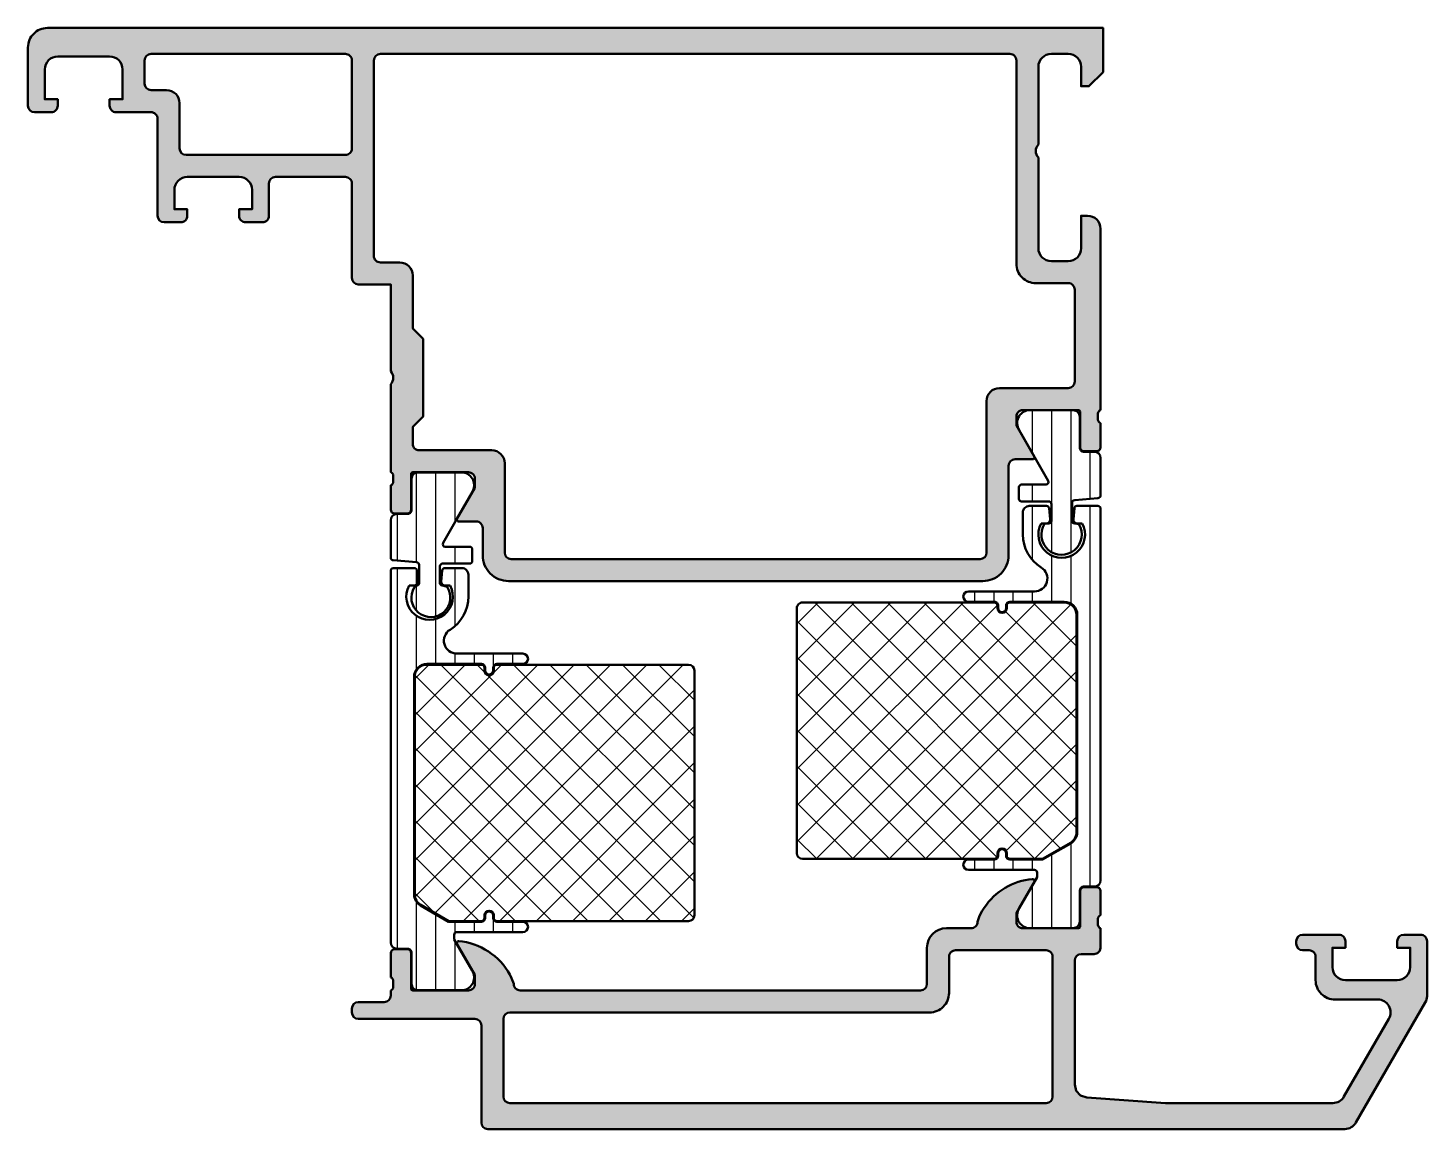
# Model space of a CAD drawing. Extents: x -30 to 78, y 10 to 95.
import ezdxf

# ---------------------------------------------------------------- set-up
doc = ezdxf.new("R2010")
doc.units = 0
for name, color, linetype, lineweight in [('0S-Alu contour', 7, 'Continuous', 50), ('0S-Alu hatch', 252, 'Continuous', 25), ('0S-Plastic contour', 254, 'Continuous', 50), ('0S-Plastic hatch', 253, 'Continuous', 25), ('0S-PT contour', 91, 'Continuous', 50), ('0S-PT hatch', 103, 'Continuous', 25)]:
    doc.layers.add(name, color=color, linetype=linetype, lineweight=lineweight)
pattern_1 = [(90, (0, 0), (-1.4859, 0), [])]
pattern_2 = [(135, (0, 0), (-1.403165018917055, -1.403165018917055), []), (225, (0, 0), (1.403165018917055, -1.403165018917055), [])]

# ---------------------------------------------------------------- blocks, each defined once
blk = doc.blocks.new('398880__8D02518F_C324_421A_846F_5FCD5E1CC849_')
at = {"layer": '0S-Alu hatch'}
h = blk.add_hatch(color=256, dxfattribs=at)
edge = h.paths.add_edge_path()
edge.add_line((-29.99999999999989, 93.49999623924404), (-29.99999999999989, 88.9999962392449))
edge.add_arc((-29.49997331996917, 89.0000229192752), 0.5000266807424952, 180.0030571430025, 269.9969428568699)
edge.add_line((-29.49999999999943, 88.49999623924445), (-28.19998168945346, 88.4999962392445))
edge.add_arc((-28.19997136934288, 88.99998591913437), 0.4999896799963858, 269.9988173780288, 360.0011826219717)
edge.add_line((-27.699981689453, 88.99999623924496), (-27.69998168945301, 89.49999623924458))
edge.add_line((-27.69998168945301, 89.49999623924458), (-28.69998168945301, 89.49999623924444))
edge.add_line((-28.69998168945301, 89.49999623924444), (-28.69998168945278, 91.79998403221295))
edge.add_ellipse((-27.70003809262716, 91.80004043538771), major_axis=(-0.9999435984163758, 0), ratio=1, start_angle=-90.00323184613859, end_angle=0.0032318460986857644, ccw=False)
edge.add_line((-27.69998168945256, 92.79998403221332), (-23.69998168945301, 92.79998403221332))
edge.add_ellipse((-23.69997606790785, 91.79998965375847), major_axis=(-0.9999943784706585, 0), ratio=1, start_angle=179.9996779066076, end_angle=270.0003220926227, ccw=False)
edge.add_line((-22.699981689453, 91.79998403219987), (-22.69998168945301, 89.49999623924458))
edge.add_line((-22.69998168945301, 89.49999623924458), (-23.69998168945301, 89.49999623924458))
edge.add_line((-23.69998168945301, 89.49999623924458), (-23.69998168945301, 88.99999623924458))
edge.add_arc((-23.19999200956352, 88.99998591913408), 0.4999896799959861, 179.9988173777201, 270.0011826219615)
edge.add_line((-23.19998168945301, 88.4999962392446), (-20.49999999999966, 88.49999623924455))
edge.add_ellipse((-20.49997947233228, 88.00001676691238), major_axis=(-0.4999794727535737, 0), ratio=1, start_angle=179.9976476058528, end_angle=270.00235239398495, ccw=False)
edge.add_line((-20.00000000000011, 87.99999623924359), (-19.99999999999988, 80.49999623924452))
edge.add_arc((-19.49997586024497, 80.50002037899952), 0.5000241403376074, 180.0027660783855, 269.997233921397)
edge.add_line((-19.49999999999988, 79.99999623924461), (-18.19998168945301, 79.99999623924458))
edge.add_arc((-18.19996880787687, 80.49998335766846), 0.4999871185898136, 269.9985238420772, 360.0014761578453)
edge.add_line((-17.69998168945299, 80.4999962392439), (-17.69998168945301, 80.9999962392446))
edge.add_line((-17.69998168945301, 80.9999962392446), (-18.69998168945301, 80.9999962392446))
edge.add_line((-18.69998168945301, 80.9999962392446), (-18.69998168945301, 82.49999623924464))
edge.add_ellipse((-17.69999824312228, 82.50001279291385), major_axis=(-0.9999834464677414, 0), ratio=1, start_angle=-90.00094847111143, end_angle=0.0009484706660032316, ccw=False)
edge.add_line((-17.69998168945256, 83.4999962392446), (-13.69998168945278, 83.4999962392446))
edge.add_ellipse((-13.70001450311248, 82.49996342558491), major_axis=(-1.000032814198051, 0), ratio=1, start_angle=180.0018800225579, end_angle=269.9981199774803, ccw=False)
edge.add_line((-12.69998168945278, 82.49999623924528), (-12.69998168945301, 80.9999962392446))
edge.add_line((-12.69998168945301, 80.9999962392446), (-13.69998168945301, 80.9999962392446))
edge.add_line((-13.69998168945301, 80.9999962392446), (-13.69998168945301, 80.49999623924458))
edge.add_arc((-13.19999457102912, 80.49998335766846), 0.4999871185898083, 179.9985238419079, 270.0014761579195)
edge.add_line((-13.19998168945301, 79.99999623924458), (-11.89999389648449, 79.99999623924458))
edge.add_arc((-11.89998101490823, 80.49998335766855), 0.499987118589913, 269.9985238420642, 360.0014761578453)
edge.add_line((-11.39999389648426, 80.49999623924401), (-11.39999389648426, 82.99998098045523))
edge.add_ellipse((-10.89999370884309, 82.99998079281443), major_axis=(-0.5000001876412054, 0), ratio=1, start_angle=270.0000215021122, end_angle=359.9999785025289, ccw=False)
edge.add_line((-10.89999389648449, 83.4999809804556), (-5.500000000000113, 83.49998098045543))
edge.add_ellipse((-5.499990037868209, 82.99999094258756), major_axis=(-0.4999900379671206, 0), ratio=1, start_angle=179.9988584005522, end_angle=270.0011415989715, ccw=False)
edge.add_line((-5.000000000000333, 82.9999809804543), (-5.000000000000113, 75.69966938036433))
edge.add_arc((-4.499991838042603, 75.69967754232172), 0.5000081620241194, 180.0009352761989, 269.9990647238578)
edge.add_line((-4.499999999999886, 75.19966938036421), (-2.000000000000341, 75.19968463915345))
edge.add_line((-2.000000000000341, 75.19968463915345), (-2.000000000000341, 68.50016643796526))
edge.add_ellipse((-2.525024225433117, 68.00015898820695), major_axis=(-0.7250226804073787, 0), ratio=1, start_angle=136.3989482371528, end_angle=223.601924985584, ccw=False)
edge.add_line((-1.999992379641851, 67.50015954019713), (-1.999999999999658, 60.70000386863873))
edge.add_ellipse((-2.078836446542712, 60.43248327664563), major_axis=(-0.2788950563274235, 0), ratio=1, start_angle=178.835410625902, end_angle=253.5801235805051, ccw=False)
edge.add_line((-1.799998999999672, 60.42681486864725), (-1.799998999999672, 59.97322086864726))
edge.add_ellipse((-2.078867095642816, 59.96756020917017), major_axis=(-0.2789255417371258, 0), ratio=1, start_angle=106.4245945553539, end_angle=181.1628700728925, ccw=False)
edge.add_line((-1.999999999999658, 59.70001686864725), (-1.999999999999658, 57.82000586863876))
edge.add_arc((-1.699999999999647, 57.82000586863876), 0.3000000000000185, 180, 270)
edge.add_line((-1.699999999999647, 57.52000586863874), (-0.7200256809568942, 57.52000586863873))
edge.add_arc((-0.7200256809568942, 57.82000586863874), 0.3000000000000114, 270, 360)
edge.add_line((-0.4200256809568828, 57.82000586863874), (-0.4200256809568828, 60.58000386863874))
edge.add_ellipse((-0.3000256809562981, 60.5800038686387), major_axis=(-0.1200000000005846, 0), ratio=1, start_angle=270.00000000000557, end_angle=360, ccw=False)
edge.add_line((-0.3000256809563098, 60.70000386863928), (3.999999999999886, 60.70000386863881))
edge.add_ellipse((4.000010320110678, 60.20001418874961), major_axis=(-0.4999896799957179, 0), ratio=1, start_angle=179.9988173777202, end_angle=270.00118262199436, ccw=False)
edge.add_line((4.499999999999886, 60.20000386863901), (4.499999999999658, 59.4999916616091))
edge.add_line((4.499999999999658, 59.4999916616091), (3.111755371092954, 57.09548116356078))
edge.add_arc((3.238705966639003, 57.03879077704374), 0.1390332824648405, 155.9366245846652, 266.6097434883093)
edge.add_line((3.230484008789403, 56.90000081688066), (4.599999999998885, 56.90000081688111))
edge.add_ellipse((4.599999999999515, 56.40000081688061), major_axis=(-0.5000000000005045, 0), ratio=1, start_angle=180, end_angle=270.0000000000722, ccw=False)
edge.add_line((5.100000000000022, 56.40000081688061), (5.099999999999567, 54.30290098982798))
edge.add_arc((7.099999999999425, 54.302900989828), 1.999999999999857, 180, 270.0000000000106)
edge.add_line((7.099999999999795, 52.30290098982814), (43.70000305175666, 52.30290098982862))
edge.add_arc((43.70000305175755, 54.30290098982841), 1.999999999999786, 269.9999999999743, 360)
edge.add_line((45.70000305175734, 54.30290098982841), (45.70000305175756, 61.2000008168815))
edge.add_ellipse((46.2000030517577, 61.20000081688111), major_axis=(-0.500000000000135, 0), ratio=1, start_angle=269.9999999999894, end_angle=360, ccw=False)
edge.add_line((46.20000305175779, 61.70000081688124), (47.56953430175793, 61.70000081688098))
edge.add_arc((47.56129753256989, 61.83879977298601), 0.1390431392859777, 273.3961299495811, 384.0575019779774)
edge.add_line((47.68826293945301, 61.8954811635609), (46.30001831054676, 64.29999166160783))
edge.add_line((46.30001831054676, 64.29999166160783), (46.30001831054676, 65.0000038686496))
edge.add_ellipse((46.8000030538528, 65.00001912882523), major_axis=(-0.4999847435389098, 0), ratio=1, start_angle=-90.00699432653738, end_angle=0.0017487408159126971, ccw=False)
edge.add_line((46.80006408900374, 65.50000386863874), (51.10002873271476, 65.49998302607582))
edge.add_ellipse((51.10002873271476, 65.3799830260759), major_axis=(-0.1199999999999193, 0), ratio=1, start_angle=180, end_angle=270, ccw=False)
edge.add_line((51.22002873271469, 65.3799830260759), (51.22002873271469, 62.61998502607592))
edge.add_arc((51.52002873271469, 62.61998502607593), 0.3000000000000043, 180, 270.0000000000013)
edge.add_line((51.5200287327147, 62.31998502607591), (52.50000305175746, 62.31998502607591))
edge.add_arc((52.50000305175746, 62.61998502607593), 0.3000000000000149, 270.0000000000013, 360)
edge.add_line((52.80000305175747, 62.61998502607593), (52.80000305175748, 64.49999602608443))
edge.add_ellipse((52.87887014740062, 64.76753936660735), major_axis=(-0.2789255417371226, 0), ratio=1, start_angle=-1.1628700728890067, end_angle=73.5754054446495, ccw=False)
edge.add_line((52.60000205175748, 64.77320002608442), (52.60000205175748, 65.22679402608442))
edge.add_ellipse((52.8788394983005, 65.23246243408282), major_axis=(-0.2788950563274028, 0), ratio=1, start_angle=-73.58012358051172, end_angle=1.1645893741024906, ccw=False)
edge.add_line((52.80000305175748, 65.4999830260759), (52.80000305175839, 79.5000114980331))
edge.add_arc((51.80000305164123, 79.5000114980327), 1.000000000117154, 0, 90.00087426482274)
edge.add_line((51.79998779284154, 80.50001149803344), (51.30000305175793, 80.50001149803296))
edge.add_line((51.30000305175793, 80.50001149803296), (51.30000305175793, 78.0000114980335))
edge.add_ellipse((50.29991565428442, 78.00009889549642), major_axis=(-1.000087401292338, 0), ratio=1, start_angle=90.00501389830782, end_angle=179.9949929319336, ccw=False)
edge.add_line((50.30000317096654, 77.00001149803333), (48.999954342842, 77.00001149803364))
edge.add_ellipse((49.00001314057069, 78.00007029576211), major_axis=(-1.000058799456955, 0), ratio=1, start_angle=0.0033686637580103707, end_angle=89.99663133637432, ccw=False)
edge.add_line((47.99995434284222, 78.0000114980311), (47.99995434284222, 85.00001150483956))
edge.add_ellipse((48.52492477924127, 85.49997990352391), major_axis=(-0.7249567978686723, 0), ratio=1, start_angle=-43.607853787480394, end_angle=43.6026217827814, ccw=False)
edge.add_line((47.99999999999944, 85.99999623817101), (47.99999999999989, 91.99999623924444))
edge.add_ellipse((49.00005492741275, 91.9999413118313), major_axis=(-1.000054928921288, 0), ratio=1, start_angle=270.0031469360282, end_angle=359.9968530639975, ccw=False)
edge.add_line((49.0000000000008, 92.99999623924415), (50.30000305175816, 92.99999623924447))
edge.add_ellipse((50.29997722375047, 91.99997041123721), major_axis=(-1.000025828340773, 0), ratio=1, start_angle=180.0014797973691, end_angle=269.9985202023869, ccw=False)
edge.add_line((51.3000030517577, 91.99999623924066), (51.30000305175793, 90.49999623924421))
edge.add_line((51.30000305175793, 90.49999623924421), (51.89999389648404, 90.49999623924458))
edge.add_line((51.89999389648404, 90.49999623924458), (52.99999999999966, 91.60000234275992))
edge.add_line((52.99999999999966, 91.60000234275992), (53.00000000000035, 94.99999623924442))
edge.add_line((53.00000000000035, 94.99999623924442), (-28.49999999999988, 94.99999623924461))
edge.add_arc((-28.50002094818771, 93.50001718743243), 1.499979051958453, 89.99919982699141, 180.0008001731317)
edge = h.paths.add_edge_path()
edge.add_ellipse((-2.799996947776122, 92.49999929053648), major_axis=(-0.499984741909152, 0), ratio=1, start_angle=-89.99825141753792, end_angle=0.0017485273854163097, ccw=False)
edge.add_line((-2.800012206571068, 92.9999840322128), (45.79995434283762, 92.99998403221313))
edge.add_ellipse((45.79998486228394, 92.50001454886088), major_axis=(-0.4999694842837532, 0), ratio=1, start_angle=179.9930054594119, end_angle=270.0034974843922, ccw=False)
edge.add_line((46.29995434284217, 92.49995351370487), (46.29995434284195, 76.80000692039602))
edge.add_arc((47.79995434284148, 76.80000692039602), 1.499999999999538, 180, 270.0000000000002)
edge.add_line((47.79995434284149, 75.30000692039647), (50.30000305175771, 75.30000692039658))
edge.add_ellipse((50.30000305175797, 74.80000692039685), major_axis=(-0.49999999999973, 0), ratio=1, start_angle=180, end_angle=270.0000000000309, ccw=False)
edge.add_line((50.8000030517577, 74.80000692039695), (50.8000030517577, 67.70000692039643))
edge.add_ellipse((50.3000030517583, 67.70000692039643), major_axis=(-0.4999999999994032, 0), ratio=1, start_angle=89.99999999998369, end_angle=180, ccw=False)
edge.add_line((50.30000305175816, 67.20000692039704), (45.00001831055045, 67.20000692039696))
edge.add_arc((45.00001831055049, 66.20000692039663), 1.000000000000326, 90.00000000000244, 179.9998349542695)
edge.add_line((44.00001831055432, 66.20000980096955), (44.00000305175707, 54.50287047224922))
edge.add_ellipse((43.49999232068519, 54.50291172248668), major_axis=(-0.5000107327734185, 0), ratio=1, start_angle=90.0012296638348, end_angle=179.9952731724382, ccw=False)
edge.add_line((43.50000305175684, 54.00290098982842), (7.299999999999613, 54.0029009898279))
edge.add_ellipse((7.300010731072745, 54.50291172248743), major_axis=(-0.5000107327746719, 0), ratio=1, start_angle=0.004726827407694145, end_angle=89.99877033599512, ccw=False)
edge.add_line((6.799999999999613, 54.50287047225112), (6.799984741218978, 61.40000692039547))
edge.add_arc((5.799986788374809, 61.40000896755269), 0.9999979528462638, 359.9998827062908, 450.0001172940599)
edge.add_line((5.79998474121146, 62.40000692039686), (0.2000032607962794, 62.40000692039638))
edge.add_ellipse((0.2000032607959099, 62.90000692039668), major_axis=(-0.5000000000002985, 0), ratio=1, start_angle=0, end_angle=90.0000000000424, ccw=False)
edge.add_line((-0.2999967392044027, 62.90000692039669), (-0.2999967392044027, 64.20015162453947))
edge.add_line((-0.2999967392044027, 64.20015162453947), (0.5000076203579056, 65.00015598410195))
edge.add_line((0.5000076203579056, 65.00015598410195), (0.5000076203583604, 71.00016198246456))
edge.add_line((0.5000076203583604, 71.00016198246456), (-0.2999967392048575, 71.80016634202707))
edge.add_line((-0.2999967392048575, 71.80016634202707), (-0.2999818984775332, 75.89967264115435))
edge.add_arc((-1.299970054047392, 75.89966901782435), 0.9999881555764236, 0.0002076039762187, 90.00066666755204)
edge.add_line((-1.299981689453375, 76.89965717333308), (-2.79998168945292, 76.89965717333308))
edge.add_ellipse((-2.799992009563467, 77.39964685332895), major_axis=(-0.4999896801023668, 0), ratio=1, start_angle=-0.0011826219716795094, end_angle=90.00118262196611, ccw=False)
edge.add_line((-3.299981689559331, 77.3996571734396), (-3.299981689452451, 92.49998403222217))
edge = h.paths.add_edge_path()
edge.add_arc((-19.29997606790766, 89.19998965374276), 0.9999943784862336, 359.9996779066075, 450.0003220926282)
edge.add_line((-19.29998168945292, 90.1999840322132), (-20.4999938964844, 90.1999840322132))
edge.add_ellipse((-20.49994103488211, 90.70003689381548), major_axis=(-0.5000528643963384, 0), ratio=1, start_angle=0.0060568530003024534, end_angle=89.993943146954, ccw=False)
edge.add_line((-20.9999938964844, 90.69998403221331), (-20.9999938964844, 92.49998403221375))
edge.add_ellipse((-20.49997229062388, 92.49996242635251), major_axis=(-0.5000216063273177, 0), ratio=1, start_angle=270.002475742259, end_angle=359.99752425765945, ccw=False)
edge.add_line((-20.4999938964844, 92.99998403221304), (-5.500000000000341, 92.99998403221313))
edge.add_ellipse((-5.499755161839402, 92.50022887037407), major_axis=(-0.4997552218141515, 0), ratio=1, start_angle=179.9719298704108, end_angle=270.02807012960415, ccw=False)
edge.add_line((-5.000000000000341, 92.49998403221326), (-5.000000000000113, 85.69998403221301))
edge.add_ellipse((-5.499755161839232, 85.69973919405243), major_axis=(-0.4997552218142084, 0), ratio=1, start_angle=89.97192987037619, end_angle=180.0280701295634, ccw=False)
edge.add_line((-5.500000000000341, 85.19998403221331), (-17.79998168945292, 85.19998403221331))
edge.add_ellipse((-17.79996587499482, 85.69999984667139), major_axis=(-0.5000158147081843, 0), ratio=1, start_angle=0.00181214617907699, end_angle=89.99818785390858, ccw=False)
edge.add_line((-18.29998168945292, 85.69998403221342), (-18.29998168943723, 89.19998403218416))
at = {"layer": '0S-Alu contour', "color": 7}
for points in [[(51.3000030517577, 91.99999623924066), (51.30000305175793, 90.49999623924421), (51.89999389648404, 90.49999623924458), (52.99999999999966, 91.60000234275992), (53.00000000000035, 94.99999623924442), (-28.49999999999989, 94.99999623924461)], [(-29.99999999999989, 93.49999623924404), (-29.99999999999989, 88.9999962392449)], [(-20.4999938964844, 92.99998403221304), (-5.500000000000341, 92.99998403221313)], [(-2.800012206571068, 92.9999840322128), (45.79995434283762, 92.99998403221313)], [(49.0000000000008, 92.99999623924415), (50.30000305175816, 92.99999623924447)], [(-27.69998168945256, 92.79998403221332), (-23.69998168945301, 92.79998403221332)], [(-20.9999938964844, 90.69998403221331), (-20.9999938964844, 92.49998403221375)], [(-5.000000000000341, 92.49998403221326), (-5.000000000000113, 85.69998403221301)], [(-3.299981689559331, 77.3996571734396), (-3.299981689452451, 92.49998403222217)], [(46.29995434284217, 92.49995351370487), (46.29995434284195, 76.80000692039602)], [(47.99999999999944, 85.99999623817101), (47.99999999999989, 91.99999623924444)], [(-27.699981689453, 88.99999623924496), (-27.69998168945301, 89.49999623924458), (-28.69998168945301, 89.49999623924444), (-28.69998168945278, 91.79998403221295)], [(-22.699981689453, 91.79998403219987), (-22.69998168945301, 89.49999623924458), (-23.69998168945301, 89.49999623924458), (-23.69998168945301, 88.99999623924458)], [(-19.29998168945292, 90.1999840322132), (-20.4999938964844, 90.1999840322132)], [(-18.29998168945292, 85.69998403221342), (-18.29998168943723, 89.19998403218416)], [(-29.49999999999943, 88.49999623924445), (-28.19998168945346, 88.4999962392445)], [(-23.19998168945301, 88.4999962392446), (-20.49999999999966, 88.49999623924455)], [(-20.00000000000011, 87.99999623924359), (-19.99999999999988, 80.49999623924452)], [(-5.500000000000341, 85.19998403221331), (-17.79998168945292, 85.19998403221331)], [(47.99995434284222, 78.0000114980311), (47.99995434284222, 85.00001150483956)], [(-17.69998168945256, 83.4999962392446), (-13.69998168945278, 83.4999962392446)], [(-10.89999389648449, 83.4999809804556), (-5.500000000000113, 83.49998098045543)], [(-17.69998168945299, 80.4999962392439), (-17.69998168945301, 80.9999962392446), (-18.69998168945301, 80.9999962392446), (-18.69998168945301, 82.49999623924464)], [(-12.69998168945278, 82.49999623924528), (-12.69998168945301, 80.9999962392446), (-13.69998168945301, 80.9999962392446), (-13.69998168945301, 80.49999623924458)], [(-11.39999389648426, 80.49999623924401), (-11.39999389648426, 82.99998098045523)], [(-5.000000000000333, 82.9999809804543), (-5.000000000000113, 75.69966938036433)], [(-19.49999999999988, 79.99999623924461), (-18.19998168945301, 79.99999623924458)], [(-13.19998168945301, 79.99999623924458), (-11.89999389648449, 79.99999623924458)], [(51.79998779284154, 80.50001149803344), (51.30000305175793, 80.50001149803296), (51.30000305175793, 78.0000114980335)], [(52.80000305175748, 65.4999830260759), (52.80000305175839, 79.5000114980331)], [(-1.299981689453375, 76.89965717333308), (-2.79998168945292, 76.89965717333308)], [(50.30000317096654, 77.00001149803333), (48.999954342842, 77.00001149803364)], [(-0.2999967392044027, 62.90000692039669), (-0.2999967392044027, 64.20015162453947), (0.5000076203579056, 65.00015598410195), (0.5000076203583604, 71.00016198246456), (-0.2999967392048575, 71.80016634202707), (-0.2999818984775332, 75.89967264115435)], [(-4.499999999999886, 75.19966938036421), (-2.000000000000341, 75.19968463915345), (-2.000000000000341, 68.50016643796526)], [(47.79995434284149, 75.30000692039647), (50.30000305175771, 75.30000692039658)], [(50.8000030517577, 74.80000692039695), (50.8000030517577, 67.70000692039643)], [(-1.999992379641851, 67.50015954019713), (-1.999999999999658, 60.70000386863873)], [(50.30000305175816, 67.20000692039704), (45.00001831055045, 67.20000692039696)], [(44.00001831055432, 66.20000980096955), (44.00000305175707, 54.50287047224922)], [(47.68826293945301, 61.8954811635609), (46.30001831054676, 64.29999166160783), (46.30001831054676, 65.0000038686496)], [(46.80006408900374, 65.50000386863874), (51.10002873271476, 65.49998302607582)], [(51.22002873271469, 65.3799830260759), (51.22002873271469, 62.61998502607592)], [(52.60000205175748, 64.77320002608442), (52.60000205175748, 65.22679402608442)], [(52.80000305175747, 62.61998502607593), (52.80000305175748, 64.49999602608443)], [(5.79998474121146, 62.40000692039686), (0.2000032607962793, 62.40000692039638)], [(46.20000305175779, 61.70000081688124), (47.56953430175793, 61.70000081688098)], [(51.5200287327147, 62.31998502607591), (52.50000305175746, 62.31998502607591)], [(-0.4200256809568828, 57.82000586863874), (-0.4200256809568828, 60.58000386863874)], [(-0.3000256809563098, 60.70000386863928), (3.999999999999886, 60.70000386863881)], [(6.799999999999613, 54.50287047225112), (6.799984741218978, 61.40000692039547)], [(45.70000305175734, 54.30290098982841), (45.70000305175756, 61.2000008168815)], [(-1.999999999999658, 59.70001686864725), (-1.999999999999658, 57.82000586863876)], [(-1.799998999999672, 60.42681486864725), (-1.799998999999672, 59.97322086864726)], [(4.499999999999886, 60.20000386863901), (4.499999999999658, 59.4999916616091), (3.111755371092954, 57.09548116356078)], [(-1.699999999999647, 57.52000586863874), (-0.7200256809568942, 57.52000586863873)], [(3.230484008789403, 56.90000081688066), (4.599999999998885, 56.90000081688111)], [(5.100000000000022, 56.40000081688061), (5.099999999999567, 54.30290098982798)], [(43.50000305175684, 54.00290098982842), (7.299999999999613, 54.0029009898279)], [(7.099999999999795, 52.30290098982814), (43.70000305175666, 52.30290098982862)]]:
    blk.add_lwpolyline(points, dxfattribs=at)
for centre, radius, start, end in [((-28.50002094818771, 93.50001718743243), 1.499979051958453, 89.99919982699141, 180.0008001731317), ((-19.29997606790766, 89.19998965374276), 0.9999943784862336, 359.9996779066075, 90.00032209262817), ((-29.49997331996917, 89.0000229192752), 0.5000266807424952, 180.0030571430025, 269.9969428568699), ((-28.19997136934288, 88.99998591913437), 0.4999896799963858, 269.9988173780288, 0.0011826219716948), ((-23.19999200956352, 88.99998591913408), 0.4999896799959861, 179.9988173777201, 270.0011826219615), ((-19.49997586024497, 80.50002037899952), 0.5000241403376074, 180.0027660783855, 269.997233921397), ((-18.19996880787687, 80.49998335766846), 0.4999871185898136, 269.9985238420772, 0.0014761578452432), ((-13.19999457102912, 80.49998335766846), 0.4999871185898083, 179.9985238419079, 270.0014761579195), ((-11.89998101490823, 80.49998335766855), 0.499987118589913, 269.9985238420642, 0.0014761578452432), ((51.80000305164123, 79.5000114980327), 1.000000000117154, 0, 90.00087426482274), ((-1.299970054047392, 75.89966901782435), 0.9999881555764236, 0.0002076039762187, 90.00066666755204), ((47.79995434284148, 76.80000692039602), 1.499999999999538, 180, 270.0000000000002), ((-4.499991838042603, 75.69967754232172), 0.5000081620241194, 180.0009352761989, 269.9990647238578), ((45.00001831055049, 66.20000692039663), 1.000000000000326, 90.00000000000244, 179.9998349542695), ((5.799986788374809, 61.40000896755269), 0.9999979528462638, 359.9998827062908, 90.00011729405998), ((47.56129753256989, 61.83879977298601), 0.1390431392859777, 273.3961299495811, 24.05750197797735), ((51.52002873271469, 62.61998502607593), 0.3000000000000043, 180, 270.0000000000013), ((52.50000305175746, 62.61998502607593), 0.3000000000000149, 270.0000000000013, 0), ((-1.699999999999647, 57.82000586863876), 0.3000000000000185, 180, 270), ((-0.7200256809568942, 57.82000586863874), 0.3000000000000114, 270, 0), ((3.238705966639003, 57.03879077704374), 0.1390332824648405, 155.9366245846652, 266.6097434883093), ((7.099999999999425, 54.302900989828), 1.999999999999857, 180, 270.0000000000106), ((43.70000305175755, 54.30290098982841), 1.999999999999786, 269.9999999999743, 0)]:
    blk.add_arc(centre, radius, start, end, dxfattribs=at)
at = {"layer": '0S-Alu contour', "color": 7, "extrusion": (0, 0, -1)}
for centre, radius, start, end in [((20.49997229062388, 92.49996242635251), 0.5000216063273177, 0.0024757423405282, 89.997524257741), ((5.499755161839402, 92.50022887037407), 0.4997552218141515, 89.97192987039584, 180.0280701295893), ((2.799996947776122, 92.49999929053648), 0.499984741909152, 359.9982514726146, 89.99825141753797), ((-45.79998486228394, 92.50001454886088), 0.4999694842837532, 89.9965025156078, 180.0069945405882), ((-49.00005492741275, 91.9999413118313), 1.000054928921288, 0.0031469360025308, 89.9968530639718), ((-50.29997722375047, 91.99997041123721), 1.000025828340773, 90.00147979761311, 179.9985202026309), ((27.70003809262716, 91.80004043538771), 0.9999435984163758, 359.9967681539013, 90.00323184613868), ((23.69997606790785, 91.79998965375847), 0.9999943784706585, 89.99967790737732, 180.0003220933925), ((20.49994103488211, 90.70003689381548), 0.5000528643963384, 270.006056853046, 359.9939431469997), ((20.49997947233228, 88.00001676691238), 0.4999794727535737, 89.99764760601506, 180.0023523941473), ((17.79996587499482, 85.69999984667139), 0.5000158147081843, 270.0018121460914, 359.9981878538209), ((5.499755161839232, 85.69973919405243), 0.4997552218142084, 179.9719298704366, 270.0280701296238), ((-48.52492477924127, 85.49997990352391), 0.7249567978686723, 316.3973782172186, 43.60785378748045), ((17.69999824312228, 82.50001279291385), 0.9999834464677414, 359.999051529334, 90.00094847111141), ((13.70001450311248, 82.49996342558491), 1.000032814198051, 90.00188002251971, 179.9981199774421), ((10.89999370884309, 82.99998079281443), 0.5000001876412054, 2.14974711152e-05, 89.9999784978878), ((5.499990037868209, 82.99999094258756), 0.4999900379671206, 89.9988584010285, 180.0011415994479), ((-49.00001314057069, 78.00007029576211), 1.000058799456955, 270.0033686636257, 359.996631336242), ((-50.29991565428442, 78.00009889549642), 1.000087401292338, 180.0050070680665, 269.9949861016922), ((2.799992009563467, 77.39964685332895), 0.4999896801023668, 269.9988173780339, 0.0011826219716948), ((-50.30000305175797, 74.80000692039685), 0.49999999999973, 89.99999999996906, 180), ((2.525024225433117, 68.00015898820695), 0.7250226804073787, 136.398075014416, 223.6010517628472), ((-50.3000030517583, 67.70000692039643), 0.4999999999994032, 180, 270.0000000000163), ((-46.8000030538528, 65.00001912882523), 0.4999847435389098, 359.9982512591841, 90.00699432653737), ((-51.10002873271476, 65.3799830260759), 0.1199999999999193, 90, 180), ((-52.8788394983005, 65.23246243408282), 0.2788950563274028, 358.8354106258975, 73.58012358051181), ((-52.87887014740062, 64.76753936660735), 0.2789255417371226, 286.4245945553505, 1.162870072889045), ((-0.2000032607959099, 62.90000692039668), 0.5000000000002985, 269.9999999999576, 0), ((-46.2000030517577, 61.20000081688111), 0.500000000000135, 0, 90.0000000000106), ((2.078836446542712, 60.43248327664563), 0.2788950563274235, 106.4198764194949, 181.1645893740981), ((0.3000256809562981, 60.5800038686387), 0.1200000000005846, 0, 89.99999999999444), ((-4.000010320110678, 60.20001418874961), 0.4999896799957179, 89.99881737800563, 180.0011826222798), ((2.078867095642816, 59.96756020917017), 0.2789255417371258, 178.8371299271075, 253.5754054446461), ((-4.599999999999515, 56.40000081688061), 0.5000000000005045, 89.99999999992784, 180), ((-7.300010731072745, 54.50291172248743), 0.5000107327746719, 270.0012296640049, 359.9952731725923), ((-43.49999232068519, 54.50291172248668), 0.5000107327734185, 180.0047268275618, 269.9987703361652)]:
    blk.add_arc(centre, radius, start, end, dxfattribs=at)
blk = doc.blocks.new('284171__446ACF32_295A_4FA4_9E74_FEF70FEE00A2___35FA1E5F_F121_4B0C_A169_34602F5F89CC_')
at = {"layer": '0S-Plastic hatch'}
h = blk.add_hatch(dxfattribs=at)
h.set_pattern_fill('ANSI31', color=256, scale=0.4680000000000001, angle=45, style=0)
h.set_pattern_definition(pattern_1)
edge = h.paths.add_edge_path()
edge.add_line((-2.000000000000596, 56.9900028944137), (-2.000000000000596, 54.10749724866175))
edge.add_arc((-1.799595988752599, 54.10788902240598), 0.2004043941907311, 180.1120085038914, 269.8836202750908)
edge.add_line((-1.800003051758409, 53.90748504163049), (-5.969e-13, 53.74998382092737))
edge.add_ellipse((-0.0004042574462805, 53.54958264549797), major_axis=(-0.2004015831713085, 0), ratio=1, start_angle=180.1112080115199, end_angle=269.88442076745747, ccw=False)
edge.add_line((0.1999969482415906, 53.54997161389611), (0.1999969482415906, 52.14997581006311))
edge.add_ellipse((-0.0004070419540506, 52.15036757813756), major_axis=(-0.2004043731273318, 0), ratio=1, start_angle=90.11419246348783, end_angle=179.8879931053385, ccw=False)
edge.add_line((-7.629395128e-06, 51.94996360303186), (-0.1795271755110548, 51.81420014426223))
edge.add_arc((1.098787929324814, 51.02430535222654), 1.502672049961877, 148.2873061726102, 393.2817000195808)
edge.add_line((2.354995727538437, 51.8489054113121), (1.999999999999403, 51.94996360303186))
edge.add_ellipse((2.000396591834799, 52.15036475752163), major_axis=(-0.200401546914977, 0), ratio=1, start_angle=0.11120204489219532, end_angle=89.8866123862843, ccw=False)
edge.add_line((1.799995422362684, 52.1499758100631), (1.799995422362684, 53.44999602795862))
edge.add_ellipse((2.000357587040269, 53.44961552428568), major_axis=(-0.200362525980616, 0), ratio=1, start_angle=270.1044375530914, end_angle=359.89119089237767, ccw=False)
edge.add_line((1.999992370604871, 53.64997771741174), (4.099990844725979, 53.64997771741174))
edge.add_arc((4.099594252890568, 53.85037887190151), 0.2004015469149805, 270.1133876137198, 359.8887979551078)
edge.add_line((4.299995422362684, 53.84998992444298), (4.299995422362684, 54.74998382092737))
edge.add_arc((4.099573298768291, 54.74957392014585), 0.2004225427558994, 0.1171804371410508, 89.88063399403912)
edge.add_line((4.099990844725965, 54.94999602795862), (2.212425701843741, 54.94999602795862))
edge.add_ellipse((2.212425701843739, 55.14999602795862), major_axis=(-0.2000000000000028, 0), ratio=1, start_angle=-29.879840183826104, end_angle=90.00000000000068, ccw=False)
edge.add_line((2.039011283692133, 55.24963256531887), (4.28548149809886, 59.15954689441369))
edge.add_arc((3.444228849107517, 59.70018181969084), 0.9999960709244813, 327.2729839001592, 441.8183919481002)
edge.add_line((3.586539498098872, 60.6899998944137), (0.1099979999991234, 60.68999999999957))
edge.add_arc((0.1099953603740431, 60.19000402256095), 0.4999959774455833, 89.9996975188133, 180.0003024817733)
edge.add_line((-0.3900006170645724, 60.19000138293075), (-0.3896686724066711, 57.79004449382674))
edge.add_ellipse((-0.6896686695371214, 57.79000299999957), major_axis=(-0.3000000000000131, 0), ratio=1, start_angle=90.00000746561938, end_angle=180.0079247372928, ccw=False)
edge.add_line((-0.6896686304472297, 57.49000299999956), (-1.500000065150402, 57.49000289441369))
edge.add_arc((-1.500000000000596, 56.9900028944137), 0.5, 90.00000746561778, 180)
at = {"layer": '0S-Plastic contour', "color": 7}
for points in [[(3.586539498098872, 60.6899998944137), (0.1099979999991234, 60.68999999999957)], [(-0.3900006170645724, 60.19000138293075), (-0.3896686724066711, 57.79004449382674)], [(2.039011283692133, 55.24963256531887), (4.28548149809886, 59.15954689441369)], [(-0.6896686304472297, 57.49000299999956), (-1.500000065150402, 57.49000289441369)], [(-2.000000000000596, 56.9900028944137), (-2.000000000000596, 54.10749724866175)], [(4.099990844725965, 54.94999602795862), (2.212425701843741, 54.94999602795862)], [(4.299995422362684, 53.84998992444298), (4.299995422362684, 54.74998382092737)], [(-1.800003051758409, 53.90748504163049), (-5.969e-13, 53.74998382092737)], [(0.1999969482415906, 53.54997161389611), (0.1999969482415906, 52.14997581006311)], [(1.799995422362684, 52.1499758100631), (1.799995422362684, 53.44999602795862)], [(1.999992370604871, 53.64997771741174), (4.099990844725979, 53.64997771741174)], [(-7.629395128e-06, 51.94996360303186), (-0.1795271755110548, 51.81420014426223)], [(2.354995727538437, 51.8489054113121), (1.999999999999403, 51.94996360303186)]]:
    blk.add_lwpolyline(points, dxfattribs=at)
for centre, radius, start, end in [((0.1099953603740431, 60.19000402256095), 0.4999959774455833, 89.9996975188133, 180.0003024817733), ((3.444228849107517, 59.70018181969084), 0.9999960709244813, 327.2729839001592, 81.81839194810021), ((-1.500000000000596, 56.9900028944137), 0.5, 90.00000746561778, 180), ((-1.799595988752599, 54.10788902240598), 0.2004043941907311, 180.1120085038914, 269.8836202750908), ((4.099573298768291, 54.74957392014585), 0.2004225427558994, 0.1171804371410508, 89.88063399403912), ((4.099594252890568, 53.85037887190151), 0.2004015469149805, 270.1133876137198, 359.8887979551078), ((1.098787929324814, 51.02430535222654), 1.502672049961877, 148.2873061726102, 33.2817000195808)]:
    blk.add_arc(centre, radius, start, end, dxfattribs=at)
at = {"layer": '0S-Plastic contour', "color": 7, "extrusion": (0, 0, -1)}
for centre, radius, start, end in [((0.6896686695371214, 57.79000299999957), 0.3000000000000131, 179.9920752627072, 269.9999925343806), ((-2.212425701843739, 55.14999602795862), 0.2000000000000028, 269.9999999999993, 29.87984018382611), ((0.0004042574462805, 53.54958264549797), 0.2004015831713085, 90.11557923254252, 179.8887919884801), ((-2.000357587040269, 53.44961552428568), 0.200362525980616, 0.1088091076223094, 89.89556244690863), ((0.0004070419540506, 52.15036757813756), 0.2004043731273318, 180.1120068946615, 269.8858075365122), ((-2.000396591834799, 52.15036475752163), 0.200401546914977, 270.1133876137157, 359.8887979551078)]:
    blk.add_arc(centre, radius, start, end, dxfattribs=at)
blk = doc.blocks.new('284171__622D5A0F_10AA_4582_820B_AC9F1848FF9B___1F8B1F1A_9E2C_4AC9_B012_3A4F6BFB4CAC_')
at = {"layer": '0S-Plastic hatch'}
h = blk.add_hatch(dxfattribs=at)
h.set_pattern_fill('ANSI31', color=256, scale=0.4680000000000001, angle=45, style=0)
h.set_pattern_definition(pattern_1)
edge = h.paths.add_edge_path()
edge.add_line((-2.000006103519396, 53.0999526447231), (-1.999999985072108, 24.40999689337607))
edge.add_arc((-1.499999985072122, 24.40999700000654), 0.5, 180.0000122241782, 270)
edge.add_line((-1.499999985072122, 23.90999700000654), (-0.6896686666672736, 23.90999700000654))
edge.add_ellipse((-0.6896686666672708, 23.60999700000655), major_axis=(-0.2999999999999936, 0), ratio=1, start_angle=180, end_angle=270.0000000000005, ccw=False)
edge.add_line((-0.3896686666672764, 23.60999700000654), (-0.3900006170643024, 21.20999861707023))
edge.add_arc((0.1099953603743131, 21.20999597744516), 0.4999959774455815, 179.9996975182267, 270.0003024811867)
edge.add_line((0.1099979999993934, 20.71000000000655), (3.586539498098858, 20.71000000000655))
edge.add_arc((3.444228849107503, 21.6998180747294), 0.9999960709244838, 278.1816080518999, 392.7270160998404)
edge.add_line((4.285481498098858, 22.24045300000655), (2.900003051757224, 24.64017239078905))
edge.add_line((2.900003051757224, 24.64017239078905), (2.900003051757224, 24.99996490500214))
edge.add_ellipse((3.100003051757209, 24.99996490500219), major_axis=(-0.1999999999999855, 0), ratio=1, start_angle=270.0000000000154, end_angle=360, ccw=False)
edge.add_line((3.100003051757155, 25.19996490500218), (8.199990844725974, 25.19996490500221))
edge.add_arc((8.199990844725974, 25.59995880148657), 0.3999938964843608, 270, 450)
edge.add_line((8.199990844725974, 25.99995269797093), (6.199987792968116, 25.99995269797104))
edge.add_ellipse((6.199987792968144, 26.29995269797103), major_axis=(-0.2999999999999829, 0), ratio=1, start_angle=0, end_angle=89.9999999999946, ccw=False)
edge.add_line((5.899987792968161, 26.29995269797103), (5.899987792968161, 26.49995269797096))
edge.add_arc((5.59999237060488, 26.49995269797085), 0.2999954223632812, 0, 180)
edge.add_line((5.299996948241599, 26.49995269797085), (5.299996948241599, 26.299952697971))
edge.add_ellipse((4.999996948241472, 26.29995269797094), major_axis=(-0.3000000000001268, 0), ratio=1, start_angle=90.0000000000112, end_angle=180, ccw=False)
edge.add_line((4.99999694824153, 25.99995269797081), (2.473779296874525, 25.99995269797093))
edge.add_line((2.473779296874525, 25.99995269797093), (0.3000762939447696, 27.25468444556565))
edge.add_ellipse((0.8000825696632174, 28.12079275910101), major_axis=(-1.000074940458409, 0), ratio=1, start_angle=0.0011141101646217066, end_angle=60.002063636111814, ccw=False)
edge.add_line((-0.1999923706061253, 28.1207733127532), (-0.2000049806611486, 44.89997603090176))
edge.add_ellipse((0.7999950193383406, 44.89997711203346), major_axis=(-1.000000000000073, 0), ratio=1, start_angle=-89.99999999999591, end_angle=6.194420529936906e-05, ccw=False)
edge.add_line((0.7999950193382689, 45.89997711203354), (4.999996948241516, 45.89997711203331))
edge.add_ellipse((4.999996948241596, 45.5999771120333), major_axis=(-0.3000000000000043, 0), ratio=1, start_angle=180, end_angle=270.00000000001523, ccw=False)
edge.add_line((5.299996948241599, 45.5999771120333), (5.299996948241599, 45.39997711203343))
edge.add_arc((5.59999237060488, 45.39997711203342), 0.2999954223632812, 180, 360)
edge.add_line((5.899987792968161, 45.39997711203342), (5.899987792968161, 45.5999771120333))
edge.add_ellipse((6.199987792968348, 45.59997711203323), major_axis=(-0.3000000000001872, 0), ratio=1, start_angle=270.000000000001, end_angle=360, ccw=False)
edge.add_line((6.199987792968343, 45.89997711203342), (8.199990844725974, 45.89997711203333))
edge.add_arc((8.199990844725974, 46.29997100851776), 0.3999938964844176, 270, 450)
edge.add_line((8.199990844725974, 46.69996490500217), (3.107183946177954, 46.69996490500217))
edge.add_ellipse((3.107183946177936, 47.69996490500211), major_axis=(-0.999999999999943, 0), ratio=1, start_angle=-58.211669356389905, end_angle=90.00000000000102, ccw=False)
edge.add_arc((1.000053194031238, 51.09996490402546), 3.000000000000184, 301.7883306436116, 360.0039970867418)
edge.add_line((4.00005318673125, 51.10017419099769), (3.9999938964839, 52.79995269797088))
edge.add_arc((3.499993896483758, 52.79995269797082), 0.5000000000001564, 0, 90.00000000000813)
edge.add_line((3.499993896483687, 53.29995269797098), (2.173978524999313, 53.29995269797096))
edge.add_arc((2.173978524999284, 53.09995269797098), 0.1999999999999749, 89.99999999999186, 174.9998434473583)
edge.add_line((1.97473963300986, 53.11738439091276), (1.901135558496392, 52.27611244441502))
edge.add_arc((2.199993896480634, 52.2499649050023), 0.3000000000000682, 174.9998434473521, 270.0000000000027)
edge.add_line((2.199993896480648, 51.94996490500223), (2.586716358770402, 51.94996490500217))
edge.add_ellipse((1.000053194031423, 51.0999649040255), major_axis=(-1.799999999999962, 0), ratio=1, start_angle=-28.17864277579929, end_angle=208.1786427757992, ccw=False)
edge.add_line((-0.5866099707075563, 51.94996490500217), (-0.2000061035193426, 51.94996490500229))
edge.add_arc((-0.2000061035192999, 52.24996490500235), 0.3000000000000532, 269.9999999999919, 365.0001565526374)
edge.add_line((0.0988522344649283, 52.27611244441501), (0.0252481599515733, 53.11738439091269))
edge.add_arc((-0.1739907320380922, 53.09995269797077), 0.2000000000002302, 5.000156552672089, 90.00000000000813)
edge.add_line((-0.1739907320381206, 53.29995269797101), (-1.800006103519351, 53.29995269797099))
edge.add_arc((-1.800006103519365, 53.09995269797096), 0.2000000000000384, 89.99999999999594, 179.9999847272327)
at = {"layer": '0S-Plastic contour', "color": 7}
for points in [[(-2.000006103519396, 53.0999526447231), (-1.999999985072108, 24.40999689337607)], [(-0.1739907320381206, 53.29995269797101), (-1.800006103519351, 53.29995269797099)], [(0.0988522344649283, 52.27611244441501), (0.0252481599515733, 53.11738439091269)], [(1.97473963300986, 53.11738439091276), (1.901135558496392, 52.27611244441502)], [(3.499993896483687, 53.29995269797098), (2.173978524999313, 53.29995269797096)], [(-0.5866099707075563, 51.94996490500217), (-0.2000061035193426, 51.94996490500229)], [(2.199993896480648, 51.94996490500223), (2.586716358770402, 51.94996490500217)], [(4.00005318673125, 51.10017419099769), (3.9999938964839, 52.79995269797088)], [(8.199990844725974, 46.69996490500217), (3.107183946177954, 46.69996490500217)], [(0.7999950193382689, 45.89997711203354), (4.999996948241516, 45.89997711203331)], [(5.299996948241599, 45.5999771120333), (5.299996948241599, 45.39997711203343)], [(5.899987792968161, 45.39997711203342), (5.899987792968161, 45.5999771120333)], [(6.199987792968343, 45.89997711203342), (8.199990844725974, 45.89997711203333)], [(-0.1999923706061253, 28.1207733127532), (-0.2000049806611486, 44.89997603090176)], [(4.99999694824153, 25.99995269797081), (2.473779296874525, 25.99995269797093), (0.3000762939447696, 27.25468444556565)], [(5.299996948241599, 26.49995269797085), (5.299996948241599, 26.299952697971)], [(5.899987792968161, 26.29995269797103), (5.899987792968161, 26.49995269797096)], [(8.199990844725974, 25.99995269797093), (6.199987792968116, 25.99995269797104)], [(4.285481498098858, 22.24045300000655), (2.900003051757224, 24.64017239078905), (2.900003051757224, 24.99996490500214)], [(3.100003051757155, 25.19996490500218), (8.199990844725974, 25.19996490500221)], [(-1.499999985072122, 23.90999700000654), (-0.6896686666672736, 23.90999700000654)], [(-0.3896686666672764, 23.60999700000654), (-0.3900006170643024, 21.20999861707023)], [(0.1099979999993934, 20.71000000000655), (3.586539498098858, 20.71000000000655)]]:
    blk.add_lwpolyline(points, dxfattribs=at)
for centre, radius, start, end in [((-1.800006103519365, 53.09995269797096), 0.2000000000000384, 89.99999999999594, 179.9999847272327), ((-0.1739907320380922, 53.09995269797077), 0.2000000000002302, 5.000156552672089, 90.00000000000813), ((2.173978524999284, 53.09995269797098), 0.1999999999999749, 89.99999999999186, 174.9998434473583), ((3.499993896483758, 52.79995269797082), 0.5000000000001564, 0, 90.00000000000813), ((-0.2000061035192999, 52.24996490500235), 0.3000000000000532, 269.9999999999919, 5.000156552637421), ((2.199993896480634, 52.2499649050023), 0.3000000000000682, 174.9998434473521, 270.0000000000027), ((1.000053194031238, 51.09996490402546), 3.000000000000184, 301.7883306436116, 0.0039970867418171), ((8.199990844725974, 46.29997100851776), 0.3999938964844176, 270, 90), ((5.59999237060488, 45.39997711203342), 0.2999954223632812, 180, 0), ((5.59999237060488, 26.49995269797085), 0.2999954223632812, 0, 180), ((8.199990844725974, 25.59995880148657), 0.3999938964843608, 270, 90), ((-1.499999985072122, 24.40999700000654), 0.5, 180.0000122241782, 270), ((3.444228849107503, 21.6998180747294), 0.9999960709244838, 278.1816080518999, 32.72701609984042), ((0.1099953603743131, 21.20999597744516), 0.4999959774455815, 179.9996975182267, 270.0003024811867)]:
    blk.add_arc(centre, radius, start, end, dxfattribs=at)
at = {"layer": '0S-Plastic contour', "color": 7, "extrusion": (0, 0, -1)}
for centre, radius, start, end in [((-1.000053194031423, 51.0999649040255), 1.799999999999962, 151.8213572242008, 28.1786427757992), ((-3.107183946177936, 47.69996490500211), 0.999999999999943, 269.999999999999, 58.21166935638989), ((-0.7999950193383406, 44.89997711203346), 1.000000000000073, 359.9999380557947, 89.99999999999591), ((-4.999996948241596, 45.5999771120333), 0.3000000000000043, 89.99999999998474, 180), ((-6.199987792968348, 45.59997711203323), 0.3000000000001872, 0, 89.99999999999898), ((-0.8000825696632174, 28.12079275910101), 1.000074940458409, 299.9979363638882, 359.9988858898354), ((-4.999996948241472, 26.29995269797094), 0.3000000000001268, 180, 269.9999999999888), ((-6.199987792968144, 26.29995269797103), 0.2999999999999829, 270.0000000000054, 0), ((-3.100003051757209, 24.99996490500219), 0.1999999999999855, 0, 89.99999999998461), ((0.6896686666672708, 23.60999700000655), 0.2999999999999936, 89.99999999999947, 180)]:
    blk.add_arc(centre, radius, start, end, dxfattribs=at)
blk = doc.blocks.new('284171__4B7621A5_1131_4EA9_8ADF_FBD6201DC411___1ED4968C_40A3_4AEB_ADF5_1344C782A1A3_')
at = {"layer": '0S-Plastic hatch'}
h = blk.add_hatch(dxfattribs=at)
h.set_pattern_fill('ANSI31', color=256, scale=0.4680000000000001, angle=45, style=0)
h.set_pattern_definition(pattern_1)
edge = h.paths.add_edge_path()
edge.add_line((52.80000305175747, 61.7900028921048), (52.80000305175747, 58.90749724635284))
edge.add_ellipse((52.59959904050946, 58.9078890200971), major_axis=(-0.2004043941907383, 0), ratio=1, start_angle=90.11637972491133, end_angle=179.8879914961055, ccw=False)
edge.add_line((52.60000610351528, 58.70748503932159), (50.80000305175747, 58.54998381861847))
edge.add_arc((50.80040730920315, 58.34958264318906), 0.2004015831713134, 90.11557923254156, 179.8887919884768)
edge.add_line((50.60000610351528, 58.34997161158721), (50.60000610351528, 56.94997580775421))
edge.add_arc((50.80041009371091, 56.95036757582866), 0.2004043731273281, 180.1120068946615, 269.8858075365129)
edge.add_line((50.80001068115199, 56.74996360072296), (51.11685869710214, 56.69733260766964))
edge.add_ellipse((49.78632226882344, 55.88668778862096), major_axis=(-1.558034726707692, 0), ratio=1, start_angle=-32.12570628312727, end_angle=211.3523490966966, ccw=False)
edge.add_line((48.46684849219667, 56.71521730675621), (48.80000305175746, 56.74996360072296))
edge.add_arc((48.79960645992206, 56.95036475521273), 0.2004015469149797, 270.1133876137157, 359.8887979551078)
edge.add_line((49.00000762939418, 56.94997580775421), (49.00000762939418, 58.24999602564972))
edge.add_arc((48.79964546471661, 58.24961552197677), 0.2003625259806087, 0.1088091076223094, 89.89556244690863)
edge.add_line((48.800010681152, 58.44997771510284), (46.70001220703089, 58.44997771510285))
edge.add_ellipse((46.70040879886628, 58.6503788695926), major_axis=(-0.2004015469149628, 0), ratio=1, start_angle=0.11120204489219532, end_angle=89.88661238628617, ccw=False)
edge.add_line((46.50000762939418, 58.64998992213408), (46.50000762939418, 59.54998381861847))
edge.add_ellipse((46.70042975298859, 59.54957391783694), major_axis=(-0.2004225427559049, 0), ratio=1, start_angle=270.119366005967, end_angle=359.88281956285897, ccw=False)
edge.add_line((46.70001220703089, 59.74999602564972), (48.58757734991312, 59.74999602564972))
edge.add_arc((48.58757734991312, 59.94999602564972), 0.2000000000000011, 269.999999999998, 389.8798401838267)
edge.add_line((48.76099176806473, 60.04963256300998), (46.514521553658, 63.9595468921048))
edge.add_ellipse((47.35577420264937, 64.50018181738194), major_axis=(-0.9999960709244939, 0), ratio=1, start_angle=-81.81839194809982, end_angle=32.7270160998396, ccw=False)
edge.add_line((47.213463553658, 65.48999989210482), (50.69000505175775, 65.48999999769067))
edge.add_ellipse((50.69000769138283, 64.99000402025207), major_axis=(-0.4999959774455691, 0), ratio=1, start_angle=179.9996975182268, end_angle=270.0003024811867, ccw=False)
edge.add_line((51.19000366882143, 64.99000138062186), (51.18967172416354, 62.59004449151785))
edge.add_arc((51.48967172129397, 62.59000299769066), 0.2999999999999989, 179.9920752627072, 269.9999925343822)
edge.add_line((51.48967168220409, 62.29000299769066), (52.30000311690726, 62.29000289210479))
edge.add_ellipse((52.30000305175748, 61.79000289210481), major_axis=(-0.499999999999983, 0), ratio=1, start_angle=180, end_angle=269.99999253438386, ccw=False)
at = {"layer": '0S-Plastic contour', "color": 7}
for points in [[(47.213463553658, 65.48999989210482), (50.69000505175775, 65.48999999769067)], [(51.19000366882143, 64.99000138062186), (51.18967172416354, 62.59004449151785)], [(48.76099176806473, 60.04963256300998), (46.514521553658, 63.9595468921048)], [(51.48967168220409, 62.29000299769066), (52.30000311690726, 62.29000289210479)], [(52.80000305175747, 61.7900028921048), (52.80000305175747, 58.90749724635284)], [(46.50000762939418, 58.64998992213408), (46.50000762939418, 59.54998381861847)], [(46.70001220703089, 59.74999602564972), (48.58757734991312, 59.74999602564972)], [(48.800010681152, 58.44997771510284), (46.70001220703089, 58.44997771510285)], [(50.60000610351528, 58.34997161158721), (50.60000610351528, 56.94997580775421)], [(52.60000610351528, 58.70748503932159), (50.80000305175747, 58.54998381861847)], [(49.00000762939418, 56.94997580775421), (49.00000762939418, 58.24999602564972)], [(48.46684849219667, 56.71521730675621), (48.80000305175746, 56.74996360072296)], [(50.80001068115199, 56.74996360072296), (51.11685869710214, 56.69733260766964)]]:
    blk.add_lwpolyline(points, dxfattribs=at)
at = {"layer": '0S-Plastic contour', "color": 7, "extrusion": (0, 0, -1)}
for centre, radius, start, end in [((-47.35577420264937, 64.50018181738194), 0.9999960709244939, 327.2729839001604, 81.81839194809986), ((-50.69000769138283, 64.99000402025207), 0.4999959774455691, 89.9996975188133, 180.0003024817733), ((-52.30000305175748, 61.79000289210481), 0.499999999999983, 90.00000746561616, 180), ((-46.70042975298859, 59.54957391783694), 0.2004225427559049, 0.1171804371410508, 89.88063399403303), ((-46.70040879886628, 58.6503788695926), 0.2004015469149628, 270.1133876137138, 359.8887979551078), ((-52.59959904050946, 58.9078890200971), 0.2004043941907383, 180.1120085038947, 269.8836202750887), ((-49.78632226882344, 55.88668778862096), 1.558034726707692, 148.6476509033034, 32.12570628312735)]:
    blk.add_arc(centre, radius, start, end, dxfattribs=at)
at = {"layer": '0S-Plastic contour', "color": 7}
for centre, radius, start, end in [((51.48967172129397, 62.59000299769066), 0.2999999999999989, 179.9920752627072, 269.9999925343822), ((48.58757734991312, 59.94999602564972), 0.2000000000000011, 269.999999999998, 29.87984018382667), ((48.79964546471661, 58.24961552197677), 0.2003625259806087, 0.1088091076223094, 89.89556244690863), ((50.80040730920315, 58.34958264318906), 0.2004015831713134, 90.11557923254156, 179.8887919884768), ((48.79960645992206, 56.95036475521273), 0.2004015469149797, 270.1133876137157, 359.8887979551078), ((50.80041009371091, 56.95036757582866), 0.2004043731273281, 180.1120068946615, 269.8858075365129)]:
    blk.add_arc(centre, radius, start, end, dxfattribs=at)
blk = doc.blocks.new('284171__92402299_4082_48D0_B1D1_8269EC4087A3___01650752_6C47_4EF5_ADDF_A27E2ABF7DB2_')
at = {"layer": '0S-Plastic hatch'}
h = blk.add_hatch(dxfattribs=at)
h.set_pattern_fill('ANSI31', color=256, scale=0.4680000000000001, angle=45, style=0)
h.set_pattern_definition(pattern_1)
edge = h.paths.add_edge_path()
edge.add_line((52.80000915527626, 57.8999526424142), (52.80000303682897, 29.20999689106717))
edge.add_ellipse((52.30000303682897, 29.20999699769765), major_axis=(-0.5000000000000114, 0), ratio=1, start_angle=90.00000000000159, end_angle=179.9999878056733, ccw=False)
edge.add_line((52.30000303682898, 28.70999699769765), (51.48967171842414, 28.70999699769765))
edge.add_arc((51.48967171842414, 28.40999699769764), 0.3000000000000024, 90, 180)
edge.add_line((51.18967171842414, 28.40999699769764), (51.19000366882116, 26.00999861476134))
edge.add_ellipse((50.69000769138255, 26.00999597513626), major_axis=(-0.4999959774455833, 0), ratio=1, start_angle=89.99969751881332, end_angle=180.0003024817733, ccw=False)
edge.add_line((50.69000505175747, 25.50999999769765), (47.213463553658, 25.50999999769765))
edge.add_ellipse((47.35577420264935, 26.4998180724205), major_axis=(-0.9999960709244778, 0), ratio=1, start_angle=-32.7270160998404, end_angle=81.81839194810021, ccw=False)
edge.add_line((46.51452155365801, 27.04045299769765), (47.89999999999964, 29.44017238848016))
edge.add_line((47.89999999999964, 29.44017238848016), (47.89999999999964, 29.79996490269324))
edge.add_arc((47.69999999999965, 29.79996490269329), 0.1999999999999887, 0, 89.99999999998371)
edge.add_line((47.69999999999971, 29.99996490269328), (42.60001220703089, 29.99996490269331))
edge.add_ellipse((42.60001220703089, 30.39995879917767), major_axis=(-0.3999938964843608, 0), ratio=1, start_angle=-90, end_angle=90, ccw=False)
edge.add_line((42.60001220703089, 30.79995269566203), (44.60001525878875, 30.79995269566215))
edge.add_arc((44.60001525878861, 31.0999526956619), 0.2999999999999829, 270.0000000000271, 360)
edge.add_line((44.90001525878859, 31.0999526956619), (44.90001525878859, 31.29995269566192))
edge.add_ellipse((45.20001068115193, 31.29995269566192), major_axis=(-0.2999954223633381, 0), ratio=1, start_angle=180, end_angle=360, ccw=False)
edge.add_line((45.50000610351527, 31.29995269566192), (45.50000610351527, 31.09995269566198))
edge.add_arc((45.80000610351533, 31.09995269566198), 0.3000000000000682, 180, 270)
edge.add_line((45.80000610351533, 30.79995269566192), (48.32622375488245, 30.79995269566192))
edge.add_line((48.32622375488245, 30.79995269566192), (50.4999267578121, 32.05468444325666))
edge.add_arc((49.99992048209375, 32.92079275679183), 1.000074940458192, 299.9979363638884, 359.9988858904897)
edge.add_line((50.99999542236289, 32.92077331044402), (51.00000803241801, 49.69997602859283))
edge.add_arc((50.0000080324186, 49.69997710972442), 0.9999999999999939, 359.9999380557947, 450.0000000000012)
edge.add_line((50.00000803241858, 50.69997710972441), (45.80000610351522, 50.69997710972441))
edge.add_arc((45.80000610351532, 50.39997710972436), 0.300000000000054, 90.000000000019, 180)
edge.add_line((45.50000610351527, 50.39997710972436), (45.50000610351515, 50.19997710972441))
edge.add_ellipse((45.20001068115193, 50.19997710972441), major_axis=(-0.2999954223632244, 0), ratio=1, start_angle=0, end_angle=180, ccw=False)
edge.add_line((44.9000152587887, 50.19997710972441), (44.9000152587887, 50.39997710972446))
edge.add_arc((44.60001525878875, 50.39997710972435), 0.2999999999999545, 0, 90.00000000002171)
edge.add_line((44.60001525878864, 50.6999771097243), (42.60001220703089, 50.69997710972444))
edge.add_ellipse((42.6000122070309, 51.09997100620886), major_axis=(-0.3999938964844176, 0), ratio=1, start_angle=-90.00000000000102, end_angle=89.99999999999898, ccw=False)
edge.add_line((42.60001220703089, 51.49996490269328), (47.6928191055789, 51.49996490269328))
edge.add_arc((47.69281910557892, 52.49996490269322), 0.9999999999999452, 269.9999999999988, 418.2116693563893)
edge.add_ellipse((49.7999498577256, 55.89996490171655), major_axis=(-3.000000000000164, 0), ratio=1, start_angle=-0.003997086741776457, end_angle=58.21166935638871, ccw=False)
edge.add_line((46.79994986502562, 55.90017418868879), (46.80000915527297, 57.59995269566197))
edge.add_ellipse((47.30000915527313, 57.59995269566191), major_axis=(-0.5000000000001706, 0), ratio=1, start_angle=269.9999999999943, end_angle=360, ccw=False)
edge.add_line((47.30000915527319, 58.09995269566208), (48.62602452675755, 58.09995269566207))
edge.add_ellipse((48.62602452675756, 57.89995269566207), major_axis=(-0.1999999999999957, 0), ratio=1, start_angle=185.0001565526412, end_angle=270.00000000000205, ccw=False)
edge.add_line((48.82526341874701, 57.91738438860385), (48.89886749326048, 57.07611244210612))
edge.add_ellipse((48.60000915527624, 57.04996490269341), major_axis=(-0.3000000000000646, 0), ratio=1, start_angle=89.9999999999946, end_angle=185.0001565526468, ccw=False)
edge.add_line((48.60000915527621, 56.74996490269334), (48.21328669298647, 56.74996490269328))
edge.add_arc((49.79994985772544, 55.8999649017166), 1.799999999999962, 151.8213572242008, 388.1786427757992)
edge.add_line((51.38661302246442, 56.74996490269328), (51.0000091552762, 56.74996490269339))
edge.add_ellipse((51.00000915527617, 57.04996490269345), major_axis=(-0.3000000000000611, 0), ratio=1, start_angle=-5.000156552635872, end_angle=90.00000000000551, ccw=False)
edge.add_line((50.70115081729194, 57.0761124421061), (50.77475489180529, 57.91738438860379))
edge.add_ellipse((50.97399378379497, 57.89995269566187), major_axis=(-0.2000000000002415, 0), ratio=1, start_angle=269.9999999999959, end_angle=354.9998434473261, ccw=False)
edge.add_line((50.97399378379499, 58.09995269566211), (52.60000915527622, 58.0999526956621))
edge.add_ellipse((52.60000915527625, 57.89995269566208), major_axis=(-0.200000000000017, 0), ratio=1, start_angle=180.0000152488849, end_angle=270.0000000000102, ccw=False)
at = {"layer": '0S-Plastic contour', "color": 7}
for points in [[(46.79994986502562, 55.90017418868879), (46.80000915527297, 57.59995269566197)], [(47.30000915527319, 58.09995269566208), (48.62602452675755, 58.09995269566207)], [(48.82526341874701, 57.91738438860385), (48.89886749326048, 57.07611244210612)], [(50.70115081729194, 57.0761124421061), (50.77475489180529, 57.91738438860379)], [(50.97399378379499, 58.09995269566211), (52.60000915527622, 58.0999526956621)], [(52.80000915527626, 57.8999526424142), (52.80000303682897, 29.20999689106717)], [(48.60000915527621, 56.74996490269334), (48.21328669298647, 56.74996490269328)], [(51.38661302246442, 56.74996490269328), (51.0000091552762, 56.74996490269339)], [(42.60001220703089, 51.49996490269328), (47.6928191055789, 51.49996490269328)], [(44.60001525878864, 50.6999771097243), (42.60001220703089, 50.69997710972444)], [(44.9000152587887, 50.19997710972441), (44.9000152587887, 50.39997710972446)], [(45.50000610351527, 50.39997710972436), (45.50000610351515, 50.19997710972441)], [(50.00000803241858, 50.69997710972441), (45.80000610351522, 50.69997710972441)], [(50.99999542236289, 32.92077331044402), (51.00000803241801, 49.69997602859283)], [(45.80000610351533, 30.79995269566192), (48.32622375488245, 30.79995269566192), (50.4999267578121, 32.05468444325666)], [(42.60001220703089, 30.79995269566203), (44.60001525878875, 30.79995269566215)], [(44.90001525878859, 31.0999526956619), (44.90001525878859, 31.29995269566192)], [(45.50000610351527, 31.29995269566192), (45.50000610351527, 31.09995269566198)], [(47.69999999999971, 29.99996490269328), (42.60001220703089, 29.99996490269331)], [(46.51452155365801, 27.04045299769765), (47.89999999999964, 29.44017238848016), (47.89999999999964, 29.79996490269324)], [(51.18967171842414, 28.40999699769764), (51.19000366882116, 26.00999861476134)], [(52.30000303682898, 28.70999699769765), (51.48967171842414, 28.70999699769765)], [(50.69000505175747, 25.50999999769765), (47.213463553658, 25.50999999769765)]]:
    blk.add_lwpolyline(points, dxfattribs=at)
at = {"layer": '0S-Plastic contour', "color": 7, "extrusion": (0, 0, -1)}
for centre, radius, start, end in [((-47.30000915527313, 57.59995269566191), 0.5000000000001706, 0, 90.0000000000057), ((-48.62602452675756, 57.89995269566207), 0.1999999999999957, 89.99999999999797, 174.9998434473588), ((-50.97399378379497, 57.89995269566187), 0.2000000000002415, 5.000156552673913, 90.00000000000406), ((-52.60000915527625, 57.89995269566208), 0.200000000000017, 89.99999999998983, 179.9999847511151), ((-48.60000915527624, 57.04996490269341), 0.3000000000000646, 174.9998434473532, 270.0000000000054), ((-51.00000915527617, 57.04996490269345), 0.3000000000000611, 269.9999999999945, 5.000156552635889), ((-49.7999498577256, 55.89996490171655), 3.000000000000164, 301.7883306436113, 0.0039970867418171), ((-42.6000122070309, 51.09997100620886), 0.3999938964844176, 270.000000000001, 90.00000000000102), ((-45.20001068115193, 50.19997710972441), 0.2999954223632244, 180, 0), ((-45.20001068115193, 31.29995269566192), 0.2999954223633381, 0, 180), ((-42.60001220703089, 30.39995879917767), 0.3999938964843608, 270, 90), ((-52.30000303682897, 29.20999699769765), 0.5000000000000114, 180.0000121943268, 269.9999999999984), ((-47.35577420264935, 26.4998180724205), 0.9999960709244778, 278.1816080518998, 32.72701609984042), ((-50.69000769138255, 26.00999597513626), 0.4999959774455833, 179.9996975182267, 270.0003024811867)]:
    blk.add_arc(centre, radius, start, end, dxfattribs=at)
at = {"layer": '0S-Plastic contour', "color": 7}
for centre, radius, start, end in [((49.79994985772544, 55.8999649017166), 1.799999999999962, 151.8213572242008, 28.1786427757992), ((47.69281910557892, 52.49996490269322), 0.9999999999999452, 269.9999999999988, 58.21166935638935), ((44.60001525878875, 50.39997710972435), 0.2999999999999545, 0, 90.00000000002171), ((45.80000610351532, 50.39997710972436), 0.300000000000054, 90.000000000019, 180), ((50.0000080324186, 49.69997710972442), 0.9999999999999939, 359.9999380557947, 90.00000000000122), ((49.99992048209375, 32.92079275679183), 1.000074940458192, 299.9979363638884, 359.9988858904897), ((44.60001525878861, 31.0999526956619), 0.2999999999999829, 270.0000000000271, 0), ((45.80000610351533, 31.09995269566198), 0.3000000000000682, 180, 270), ((47.69999999999965, 29.79996490269329), 0.1999999999999887, 0, 89.99999999998371), ((51.48967171842414, 28.40999699769764), 0.3000000000000024, 90, 180)]:
    blk.add_arc(centre, radius, start, end, dxfattribs=at)
blk = doc.blocks.new('371370__DFB62807_EBBC_492B_87DC_1954105EF43E_')
at = {"layer": '0S-PT hatch'}
h = blk.add_hatch(dxfattribs=at)
h.set_pattern_fill('ANSI37', color=256, scale=0.625, angle=90, style=0)
h.set_pattern_definition(pattern_2)
edge = h.paths.add_edge_path()
edge.add_arc((29.80004010262516, 50.19995379176675), 0.445023318501363, 89.99999999999909, 180)
edge.add_line((29.3550167841238, 50.19995379176675), (29.35501678412393, 31.29997601360658))
edge.add_arc((29.80004010262421, 31.29997601361838), 0.4450233185002795, 180, 269.9999999998701)
edge.add_line((29.8000401026232, 30.8549526951181), (44.60001525878862, 30.85495269566191))
edge.add_arc((44.60001525878854, 31.09995269566208), 0.245000000000168, 270.00000000002, 360)
edge.add_line((44.8450152587887, 31.09995269566208), (44.8450152587887, 31.29995269566201))
edge.add_ellipse((45.20001068115198, 31.29995269566199), major_axis=(-0.354995422363281, 0), ratio=1, start_angle=180, end_angle=360, ccw=False)
edge.add_line((45.55500610351526, 31.29995269566199), (45.55500610351528, 31.09995269566204))
edge.add_arc((45.8000061035154, 31.09995269566204), 0.2450000000001218, 180, 270.0000000000017)
edge.add_line((45.80000610351541, 30.85495269566191), (48.31148915555647, 30.85495269566203))
edge.add_line((48.31148915555647, 30.85495269566203), (50.47238557830793, 32.10229206898439))
edge.add_arc((49.99992048209416, 32.92079275679181), 0.9450749404578968, 299.9949336249629, 360.0000430627042)
edge.add_line((50.94499542255179, 32.92079346709688), (50.94500803241833, 49.69997639952978))
edge.add_arc((50.0000080324185, 49.69997710972456), 0.9450000000000855, 359.9999569372958, 450.0000000000026)
edge.add_line((50.00000803241846, 50.64497710972464), (45.80000610351525, 50.64497710972442))
edge.add_arc((45.80000610351527, 50.39997710972443), 0.2450000000000045, 90.00000000000333, 180)
edge.add_line((45.55500610351526, 50.39997710972443), (45.55500610351526, 50.19997710972453))
edge.add_ellipse((45.20001068115198, 50.19997710972453), major_axis=(-0.354995422363281, 0), ratio=1, start_angle=0, end_angle=180, ccw=False)
edge.add_line((44.8450152587887, 50.19997710972453), (44.84501525878869, 50.39997710972435))
edge.add_arc((44.60001525878851, 50.39997710972435), 0.2450000000001822, 0, 89.999999997893)
edge.add_line((44.60001525879753, 50.64497710972453), (29.80004010262517, 50.64497711026811))
at = {"layer": '0S-PT contour', "color": 7}
for points in [[(29.3550167841238, 50.19995379176675), (29.35501678412393, 31.29997601360658)], [(44.60001525879753, 50.64497710972453), (29.80004010262517, 50.64497711026811)], [(44.8450152587887, 50.19997710972453), (44.84501525878869, 50.39997710972435)], [(45.55500610351526, 50.39997710972443), (45.55500610351526, 50.19997710972453)], [(50.00000803241846, 50.64497710972464), (45.80000610351525, 50.64497710972442)], [(50.94499542255179, 32.92079346709688), (50.94500803241833, 49.69997639952978)], [(45.80000610351541, 30.85495269566191), (48.31148915555647, 30.85495269566203), (50.47238557830793, 32.10229206898439)], [(29.8000401026232, 30.8549526951181), (44.60001525878862, 30.85495269566191)], [(44.8450152587887, 31.09995269566208), (44.8450152587887, 31.29995269566201)], [(45.55500610351526, 31.29995269566199), (45.55500610351528, 31.09995269566204)]]:
    blk.add_lwpolyline(points, dxfattribs=at)
for centre, radius, start, end in [((29.80004010262516, 50.19995379176675), 0.445023318501363, 89.99999999999909, 180), ((44.60001525878851, 50.39997710972435), 0.2450000000001822, 0, 89.999999997893), ((45.80000610351527, 50.39997710972443), 0.2450000000000045, 90.00000000000333, 180), ((50.0000080324185, 49.69997710972456), 0.9450000000000855, 359.9999569372958, 90.00000000000259), ((49.99992048209416, 32.92079275679181), 0.9450749404578968, 299.9949336249629, 4.30627041987e-05), ((29.80004010262421, 31.29997601361838), 0.4450233185002795, 180, 269.9999999998701), ((44.60001525878854, 31.09995269566208), 0.245000000000168, 270.00000000002, 0), ((45.8000061035154, 31.09995269566204), 0.2450000000001218, 180, 270.0000000000017)]:
    blk.add_arc(centre, radius, start, end, dxfattribs=at)
at = {"layer": '0S-PT contour', "color": 7, "extrusion": (0, 0, -1)}
for centre, start, end in [((-45.20001068115198, 50.19997710972453), 180, 0), ((-45.20001068115198, 31.29995269566199), 0, 180)]:
    blk.add_arc(centre, 0.354995422363281, start, end, dxfattribs=at)
blk = doc.blocks.new('371370__BFA492B9_3B99_4366_9899_25947FFBA343_')
at = {"layer": '0S-PT hatch'}
h = blk.add_hatch(dxfattribs=at)
h.set_pattern_fill('ANSI37', color=256, scale=0.625, angle=90, style=0)
h.set_pattern_definition(pattern_2)
edge = h.paths.add_edge_path()
edge.add_ellipse((20.99996423753749, 45.39995508242164), major_axis=(-0.4450220300971332, 0), ratio=1, start_angle=180.0028362725478, end_angle=269.9974924395451, ccw=False)
edge.add_line((21.44498626708937, 45.3999771120332), (21.44498626714851, 26.4999552510506))
edge.add_ellipse((20.99996423747765, 26.4999747275225), major_axis=(-0.4450220300970551, 0), ratio=1, start_angle=90.00283627255402, end_angle=179.9974924396209, ccw=False)
edge.add_line((20.99998626708925, 26.0549526979707), (6.199987792968229, 26.05495269797081))
edge.add_ellipse((6.199987792968264, 26.29995269797081), major_axis=(-0.2449999999999974, 0), ratio=1, start_angle=0, end_angle=89.99999999999199, ccw=False)
edge.add_line((5.954987792968267, 26.2999526979708), (5.954987792968267, 26.49995269797082))
edge.add_arc((5.599992370604937, 26.49995269797082), 0.3549954223633307, 0, 180)
edge.add_line((5.244996948241606, 26.49995269797082), (5.244996948241606, 26.29995269797089))
edge.add_ellipse((4.999996948241554, 26.29995269797087), major_axis=(-0.2450000000000525, 0), ratio=1, start_angle=89.9999999999946, end_angle=180, ccw=False)
edge.add_line((4.99999694824153, 26.05495269797082), (2.488513896216332, 26.05495269797082))
edge.add_line((2.488513896216332, 26.05495269797082), (0.327574576341533, 27.3023168343911))
edge.add_ellipse((0.8000816772607976, 28.12079224385011), major_axis=(-0.945074048055611, 0), ratio=1, start_angle=0.0011452051995775037, end_angle=60.00209473113421, ccw=False)
edge.add_line((-0.1449923706060331, 28.12077335408681), (-0.1450049806611844, 44.89997609036396))
edge.add_ellipse((0.7999950193382548, 44.89997711203332), major_axis=(-0.9449999999999915, 0), ratio=1, start_angle=-90.00000000000159, end_angle=6.195008870690799e-05, ccw=False)
edge.add_line((0.799995019338283, 45.84497711203331), (4.99999694824163, 45.84497711203332))
edge.add_ellipse((4.999996948241529, 45.59997711203324), major_axis=(-0.2450000000000756, 0), ratio=1, start_angle=180, end_angle=269.99999999997635, ccw=False)
edge.add_line((5.244996948241606, 45.59997711203323), (5.24499694824172, 45.39997711203331))
edge.add_arc((5.599992370604937, 45.39997711203331), 0.354995422363217, 180, 360)
edge.add_line((5.954987792968154, 45.39997711203331), (5.954987792968168, 45.59997711203333))
edge.add_ellipse((6.199987792968148, 45.59997711203322), major_axis=(-0.2449999999999797, 0), ratio=1, start_angle=269.9999999999776, end_angle=360, ccw=False)
edge.add_line((6.199987792968244, 45.8449771120332), (20.99998371400947, 45.84497711209258))
at = {"layer": '0S-PT contour', "color": 7}
for points in [[(0.799995019338283, 45.84497711203331), (4.99999694824163, 45.84497711203332)], [(5.244996948241606, 45.59997711203323), (5.24499694824172, 45.39997711203331)], [(5.954987792968154, 45.39997711203331), (5.954987792968168, 45.59997711203333)], [(6.199987792968244, 45.8449771120332), (20.99998371400947, 45.84497711209258)], [(21.44498626708937, 45.3999771120332), (21.44498626714851, 26.4999552510506)], [(-0.1449923706060331, 28.12077335408681), (-0.1450049806611844, 44.89997609036396)], [(4.99999694824153, 26.05495269797082), (2.488513896216332, 26.05495269797082), (0.327574576341533, 27.3023168343911)], [(5.244996948241606, 26.49995269797082), (5.244996948241606, 26.29995269797089)], [(5.954987792968267, 26.2999526979708), (5.954987792968267, 26.49995269797082)], [(20.99998626708925, 26.0549526979707), (6.199987792968229, 26.05495269797081)]]:
    blk.add_lwpolyline(points, dxfattribs=at)
at = {"layer": '0S-PT contour', "color": 7, "extrusion": (0, 0, -1)}
for centre, radius, start, end in [((-0.7999950193382548, 44.89997711203332), 0.9449999999999915, 359.9999380499113, 90.00000000000172), ((-4.999996948241529, 45.59997711203324), 0.2450000000000756, 90.00000000002368, 180), ((-6.199987792968148, 45.59997711203322), 0.2449999999999797, 0, 90.00000000002242), ((-20.99996423753749, 45.39995508242164), 0.4450220300971333, 90.00250756045486, 179.9971637274522), ((-0.8000816772607976, 28.12079224385011), 0.945074048055611, 299.9979052688658, 359.9988547948004), ((-4.999996948241554, 26.29995269797087), 0.2450000000000525, 180, 270.0000000000054), ((-6.199987792968264, 26.29995269797081), 0.2449999999999974, 270.0000000000081, 0), ((-20.99996423747765, 26.4999747275225), 0.4450220300970551, 180.0025075603791, 269.997163727446)]:
    blk.add_arc(centre, radius, start, end, dxfattribs=at)
at = {"layer": '0S-PT contour', "color": 7}
for centre, radius, start, end in [((5.599992370604937, 45.39997711203331), 0.354995422363217, 180, 0), ((5.599992370604937, 26.49995269797082), 0.3549954223633307, 0, 180)]:
    blk.add_arc(centre, radius, start, end, dxfattribs=at)
blk = doc.blocks.new('398370__26C8CD52_7607_4EF5_A3AA_DAA268E5632C_')
at = {"layer": '0S-Alu hatch'}
h = blk.add_hatch(color=256, dxfattribs=at)
edge = h.paths.add_edge_path()
edge.add_line((-4.50000000000557, 18.49999999999979), (4.499999999994201, 18.50000000000001))
edge.add_ellipse((4.500030519905956, 18.00003051612341), major_axis=(-0.4999694848081266, 0), ratio=1, start_angle=179.992131141837, end_angle=270.0034975377275, ccw=False)
edge.add_line((4.999999999998975, 17.99996185157285), (4.999999999998976, 10.50000000001092))
edge.add_arc((5.500030517577215, 10.50003051757825), 0.5000305185095043, 180.0034968421549, 269.9965031559675)
edge.add_line((5.499999999993747, 10.00000000000001), (71.64911849975977, 9.99999247848997))
edge.add_arc((71.64911861346518, 10.99999247848991), 0.999999999999944, 269.9999934851598, 329.9999999999985)
edge.add_line((72.51514401724955, 10.49999247848991), (77.86602540378442, 19.76799090524243))
edge.add_arc((77.00000000000117, 20.26799090524237), 0.9999999999989485, 329.9999999999688, 360)
edge.add_line((78.00000000000011, 20.26799090524237), (77.99999999999989, 24.49999288468668))
edge.add_arc((77.49995117187522, 24.49999288468651), 0.5000488281246476, 0, 90.00000000004559)
edge.add_line((77.49995117187484, 25.00004171281116), (76.19995117187489, 25.00004171281104))
edge.add_arc((76.19995117187511, 24.50004171281127), 0.4999999999997727, 90.00000000002605, 180)
edge.add_line((75.69995117187534, 24.50004171281127), (75.69995117187511, 24.00004171281138))
edge.add_line((75.69995117187511, 24.00004171281138), (76.69995117187511, 24.00004171281104))
edge.add_line((76.69995117187511, 24.00004171281104), (76.69995117187443, 22.50004171281092))
edge.add_ellipse((75.69995117187506, 22.50004171281065), major_axis=(-0.9999999999993747, 0), ratio=1, start_angle=90.00000000002927, end_angle=180, ccw=False)
edge.add_line((75.69995117187557, 21.50004171281127), (71.69995117187511, 21.50004171281127))
edge.add_ellipse((71.69995117187521, 22.50004171281138), major_axis=(-1.000000000000113, 0), ratio=1, start_angle=0, end_angle=89.99999999999352, ccw=False)
edge.add_line((70.69995117187511, 22.50004171281138), (70.69995117187511, 24.00004171281127))
edge.add_line((70.69995117187511, 24.00004171281127), (71.69995117187511, 24.00004171281138))
edge.add_line((71.69995117187511, 24.00004171281138), (71.69995117187511, 24.50004171281115))
edge.add_arc((71.1999511718746, 24.50004171281098), 0.5000000000005116, 0, 90.00000000004559)
edge.add_line((71.1999511718742, 25.0000417128115), (68.3999629060678, 25.00004171281116))
edge.add_arc((68.39996290606791, 24.5000417128115), 0.499999999999659, 90.00000000001303, 180)
edge.add_line((67.89996290606825, 24.5000417128115), (67.89996290606871, 24.30004171281133))
edge.add_arc((68.39996290606831, 24.30004171281094), 0.4999999999996021, 180, 269.9999999999674)
edge.add_line((68.39996290606803, 23.80004171281134), (68.9000511718749, 23.80004171281145))
edge.add_ellipse((68.90005117187506, 23.3000905409362), major_axis=(-0.4999511718752494, 0), ratio=1, start_angle=180, end_angle=270.00000000001796, ccw=False)
edge.add_line((69.40000234375032, 23.30009054093621), (69.39990234374989, 21.48392843156138))
edge.add_arc((70.88651459583814, 21.48658186464794), 1.486614620123871, 180.1022663141738, 270.5198399252815)
edge.add_line((70.90000234375077, 20.00002843156109), (74.18948055541557, 20.00002843156132))
edge.add_ellipse((74.18948055541517, 19.00002843156114), major_axis=(-1.000000000000174, 0), ratio=1, start_angle=149.9999999999873, end_angle=269.9999999999772, ccw=False)
edge.add_line((75.05550595919965, 18.50002843156086), (71.59138288401698, 12.49999126167303))
edge.add_ellipse((70.7253574802327, 12.99999126167341), major_axis=(-1.00000000000005, 0), ratio=1, start_angle=89.9999612645397, end_angle=149.9999999999766, ccw=False)
edge.add_line((70.72535680417138, 11.99999126167359), (57.80000305175907, 11.9999999999999))
edge.add_line((57.80000305175907, 11.9999999999999), (51.72874450683559, 12.43365478515615))
edge.add_line((51.72874450683559, 12.43365478515615), (51.25941467285077, 12.58982849121072))
edge.add_line((51.25941467285077, 12.58982849121072), (50.9223480224606, 12.95184326171842))
edge.add_line((50.9223480224606, 12.95184326171842), (50.8000030517577, 13.43110656738282))
edge.add_line((50.8000030517577, 13.43110656738282), (50.80000305175724, 22.99999999999956))
edge.add_ellipse((51.30000305175748, 22.99999999999955), major_axis=(-0.5000000000002345, 0), ratio=1, start_angle=270.0000000000008, end_angle=360, ccw=False)
edge.add_line((51.30000305175747, 23.49999999999979), (52.30000305175747, 23.49999999999979))
edge.add_line((52.30000305175747, 23.49999999999979), (52.55000305175769, 23.56698608398416))
edge.add_line((52.55000305175769, 23.56698608398416), (52.73301696777287, 23.75000000000001))
edge.add_line((52.73301696777287, 23.75000000000001), (52.80000305175724, 24.0000000000007))
edge.add_line((52.80000305175724, 24.0000000000007), (52.80000305175747, 25.49999999769068))
edge.add_ellipse((52.87883949830049, 25.76752058968376), major_axis=(-0.2788950563273944, 0), ratio=1, start_angle=-1.164589374103116, end_angle=73.58012358051008, ccw=False)
edge.add_line((52.60000205175748, 25.77318899768216), (52.60000205175747, 26.22678299768215))
edge.add_ellipse((52.87887014740064, 26.23244365715921), major_axis=(-0.2789255417371505, 0), ratio=1, start_angle=-73.57540544464649, end_angle=1.1628700728862214, ccw=False)
edge.add_line((52.80000305175748, 26.49998699768215), (52.80000305175748, 28.37999799769067))
edge.add_arc((52.50000305175747, 28.37999799769067), 0.3000000000000043, 0, 89.99999999999864)
edge.add_line((52.50000305175748, 28.67999799769068), (51.5200287327147, 28.67999799769068))
edge.add_arc((51.5200287327147, 28.37999799769066), 0.3000000000000149, 90.00000000000136, 180)
edge.add_line((51.22002873271469, 28.37999799769066), (51.22002873271469, 25.61999999769068))
edge.add_ellipse((51.10002873502341, 25.61999999769067), major_axis=(-0.1199999976912878, 0), ratio=1, start_angle=90.00000000000341, end_angle=180, ccw=False)
edge.add_line((51.10002873502342, 25.49999999999938), (46.80000305175747, 25.49999999999979))
edge.add_ellipse((46.79999273164656, 25.99998967988888), major_axis=(-0.4999896799955971, 0), ratio=1, start_angle=-0.001182622279827683, end_angle=90.00118262200789, ccw=False)
edge.add_line((46.30000305175747, 25.99999999999948), (46.30000305175769, 26.70001220703081))
edge.add_line((46.30000305175769, 26.70001220703081), (47.68824768066372, 29.10452270507757))
edge.add_arc((47.56129708511834, 29.16121309159493), 0.1390332824643522, 335.9366245844328, 446.6097434881068)
edge.add_line((47.5695190429684, 29.30000305175749), (47.5291900634769, 29.29452514648439))
edge.add_line((47.5291900634769, 29.29452514648439), (47.26858520507869, 29.26846313476552))
edge.add_arc((47.98929224566395, 24.32044884968652), 5.000226395244018, 98.28718532858188, 149.7131689069925)
edge.add_line((43.67153930663914, 26.84220886230424), (43.46289062500079, 26.44502258300749))
edge.add_line((43.46289062500079, 26.44502258300749), (43.30000305175679, 25.99999999999979))
edge.add_ellipse((42.80000305082602, 25.99999999999945), major_axis=(-0.5000000009307612, 0), ratio=1, start_angle=89.99650294258998, end_angle=180, ccw=False)
edge.add_line((42.79997253324302, 25.50000000000002), (40.90001525878858, 25.50000000000002))
edge.add_arc((40.90001525878864, 24.00000000000019), 1.499999999999829, 90.00000000000217, 180)
edge.add_line((39.40001525878881, 24.00000000000019), (39.40001525878836, 21.20000000000017))
edge.add_ellipse((38.90001525878824, 21.20000000000006), major_axis=(-0.5000000000001208, 0), ratio=1, start_angle=90.00000000001393, end_angle=180, ccw=False)
edge.add_line((38.90001525878836, 20.69999999999994), (8.00003051757733, 20.69999999999994))
edge.add_ellipse((8.00001072789561, 21.20001072761981), major_axis=(-0.5000107280114858, 0), ratio=1, start_angle=0.0012292686208184023, end_angle=90.00226768182603, ccw=False)
edge.add_line((7.499999999999204, 21.19999999999723), (7.337127685546306, 21.64502258300764))
edge.add_arc((2.810831850583028, 19.5206121272862), 5.000047376773996, 25.14294558707304, 81.71391756521135)
edge.add_line((3.531417846678436, 24.46846313476569), (3.270812988277498, 24.49452514648455))
edge.add_line((3.270812988277498, 24.49452514648455), (3.230484008788494, 24.50000305175753))
edge.add_arc((3.238705966638377, 24.36121309159496), 0.1390332824643604, 93.3902565118197, 204.0633754152995)
edge.add_line((3.111755371092732, 24.30452270507819), (4.499999999998976, 21.90001220703154))
edge.add_line((4.499999999998976, 21.90001220703154), (4.499999999998976, 21.20000000000029))
edge.add_ellipse((4.000010320109653, 21.19998967988927), major_axis=(-0.4999896799958298, 0), ratio=1, start_angle=89.99881737812302, end_angle=180.0011826222799, ccw=False)
edge.add_line((3.999999999999886, 20.69999999999994), (-0.3000256809578019, 20.69999999999958))
edge.add_ellipse((-0.3000256809578205, 20.81999999999958), major_axis=(-0.1199999999999974, 0), ratio=1, start_angle=0, end_angle=90.00000000000892, ccw=False)
edge.add_line((-0.4200256809578172, 20.81999999999958), (-0.4200256809578065, 23.57999799999958))
edge.add_arc((-0.7200256809578179, 23.57999799999958), 0.3000000000000078, 0, 90)
edge.add_line((-0.7200256809578179, 23.87999799999958), (-1.700000000000599, 23.87999799999959))
edge.add_arc((-1.700000000000585, 23.57999799999958), 0.300000000000006, 90.00000000000273, 180)
edge.add_line((-2.000000000000591, 23.57999799999958), (-2.000000000000596, 21.69998699999107))
edge.add_ellipse((-2.07886709564376, 21.43244365946813), major_axis=(-0.2789255417371496, 0), ratio=1, start_angle=178.8371299271139, end_angle=253.5754054446462, ccw=False)
edge.add_line((-1.79999900000059, 21.42678299999107), (-1.799999000000596, 20.97318899999107))
edge.add_ellipse((-2.078836446543625, 20.96752059199268), major_axis=(-0.2788950563274168, 0), ratio=1, start_angle=106.41987641949041, end_angle=181.164589374101, ccw=False)
edge.add_line((-2.000000000000595, 20.69999999999957), (-2.000000000001477, 20.30000305175715))
edge.add_ellipse((-2.499984741444389, 20.29998779343344), major_axis=(-0.4999847416757354, 0), ratio=1, start_angle=89.99999999943287, end_angle=180.0017485284276, ccw=False)
edge.add_line((-2.499984741449338, 19.80000305175771), (-4.500000000005798, 19.80000305175783))
edge.add_arc((-4.499938970430648, 19.29994201450498), 0.5000610409770011, 90.00699262050773, 179.9877617963108)
edge.add_line((-5.000000000000342, 19.30004882601678), (-5.00000000000125, 19.00000000001024))
edge.add_arc((-4.499969482422898, 19.00003051757814), 0.5000305185096174, 180.0034968421549, 269.9965031560586)
edge = h.paths.add_edge_path()
edge.add_line((48.60001525878863, 11.99999744987054), (7.20000305175688, 11.99999744987066))
edge.add_ellipse((7.200003051756993, 12.49999744987077), major_axis=(-0.5000000000001137, 0), ratio=1, start_angle=0, end_angle=89.99999999998698, ccw=False)
edge.add_line((6.70000305175688, 12.49999744987066), (6.70000305175688, 18.49999694824193))
edge.add_ellipse((7.200003051757221, 18.49999694824193), major_axis=(-0.5000000000003411, 0), ratio=1, start_angle=270.000000000013, end_angle=360, ccw=False)
edge.add_line((7.200003051757107, 18.99999694824227), (39.60001525878795, 18.99999694824204))
edge.add_arc((39.60001525878846, 20.49999694824244), 1.500000000000397, 269.9999999999804, 360)
edge.add_line((41.10001525878885, 20.49999694824204), (41.10001525878863, 23.29999999999946))
edge.add_ellipse((41.60001525878868, 23.29999999999946), major_axis=(-0.500000000000057, 0), ratio=1, start_angle=269.9999999999544, end_angle=360, ccw=False)
edge.add_line((41.60001525878908, 23.79999999999951), (48.60001525878885, 23.79999999999951))
edge.add_ellipse((48.60001525878897, 23.29999999999963), major_axis=(-0.4999999999998864, 0), ratio=1, start_angle=180, end_angle=270.000000000013, ccw=False)
edge.add_line((49.10001525878886, 23.29999999999974), (49.10001525878886, 12.499997449871))
edge.add_ellipse((48.6000152587884, 12.499997449871), major_axis=(-0.5000000000004547, 0), ratio=1, start_angle=90.00000000002609, end_angle=180, ccw=False)
at = {"layer": '0S-Alu contour', "color": 7}
for points in [[(47.5695190429684, 29.30000305175749), (47.5291900634769, 29.29452514648439), (47.26858520507869, 29.26846313476552)], [(46.30000305175747, 25.99999999999948), (46.30000305175769, 26.70001220703081), (47.68824768066372, 29.10452270507757)], [(51.22002873271469, 28.37999799769066), (51.22002873271469, 25.61999999769068)], [(52.50000305175748, 28.67999799769068), (51.5200287327147, 28.67999799769068)], [(52.80000305175748, 26.49998699768215), (52.80000305175748, 28.37999799769067)], [(43.67153930663914, 26.84220886230424), (43.46289062500079, 26.44502258300749), (43.30000305175679, 25.99999999999979)], [(52.60000205175748, 25.77318899768216), (52.60000205175747, 26.22678299768215)], [(42.79997253324302, 25.50000000000002), (40.90001525878858, 25.50000000000002)], [(51.10002873502342, 25.49999999999938), (46.80000305175747, 25.49999999999979)], [(51.30000305175747, 23.49999999999979), (52.30000305175747, 23.49999999999979), (52.55000305175769, 23.56698608398416), (52.73301696777287, 23.75000000000001), (52.80000305175724, 24.0000000000007), (52.80000305175747, 25.49999999769068)], [(71.1999511718742, 25.0000417128115), (68.3999629060678, 25.00004171281116)], [(77.49995117187484, 25.00004171281116), (76.19995117187489, 25.00004171281104)], [(-0.7200256809578179, 23.87999799999958), (-1.700000000000599, 23.87999799999959)], [(3.111755371092732, 24.30452270507819), (4.499999999998976, 21.90001220703154), (4.499999999998976, 21.20000000000029)], [(3.531417846678436, 24.46846313476569), (3.270812988277498, 24.49452514648455), (3.230484008788494, 24.50000305175753)], [(39.40001525878881, 24.00000000000019), (39.40001525878836, 21.20000000000017)], [(41.60001525878908, 23.79999999999951), (48.60001525878885, 23.79999999999951)], [(67.89996290606825, 24.5000417128115), (67.89996290606871, 24.30004171281133)], [(68.39996290606803, 23.80004171281134), (68.9000511718749, 23.80004171281145)], [(70.69995117187511, 22.50004171281138), (70.69995117187511, 24.00004171281127), (71.69995117187511, 24.00004171281138), (71.69995117187511, 24.50004171281115)], [(75.69995117187534, 24.50004171281127), (75.69995117187511, 24.00004171281138), (76.69995117187511, 24.00004171281104), (76.69995117187443, 22.50004171281092)], [(78.00000000000011, 20.26799090524237), (77.99999999999989, 24.49999288468668)], [(-2.000000000000591, 23.57999799999958), (-2.000000000000596, 21.69998699999107)], [(-0.4200256809578172, 20.81999999999958), (-0.4200256809578065, 23.57999799999958)], [(41.10001525878885, 20.49999694824204), (41.10001525878863, 23.29999999999946)], [(49.10001525878886, 23.29999999999974), (49.10001525878886, 12.499997449871)], [(70.72535680417138, 11.99999126167359), (57.80000305175907, 11.9999999999999), (51.72874450683559, 12.43365478515615), (51.25941467285077, 12.58982849121072), (50.9223480224606, 12.95184326171842), (50.8000030517577, 13.43110656738282), (50.80000305175724, 22.99999999999956)], [(69.40000234375032, 23.30009054093621), (69.39990234374989, 21.48392843156138)], [(7.499999999999204, 21.19999999999723), (7.337127685546306, 21.64502258300764)], [(-2.000000000000595, 20.69999999999957), (-2.000000000001477, 20.30000305175715)], [(-1.79999900000059, 21.42678299999107), (-1.799999000000596, 20.97318899999107)], [(3.999999999999886, 20.69999999999994), (-0.3000256809578019, 20.69999999999958)], [(38.90001525878836, 20.69999999999994), (8.00003051757733, 20.69999999999994)], [(75.69995117187557, 21.50004171281127), (71.69995117187511, 21.50004171281127)], [(-2.499984741449338, 19.80000305175771), (-4.500000000005798, 19.80000305175783)], [(70.90000234375077, 20.00002843156109), (74.18948055541557, 20.00002843156132)], [(72.51514401724955, 10.49999247848991), (77.86602540378442, 19.76799090524243)], [(-5.000000000000342, 19.30004882601678), (-5.00000000000125, 19.00000000001024)], [(-4.50000000000557, 18.49999999999979), (4.499999999994201, 18.50000000000001)], [(6.70000305175688, 12.49999744987066), (6.70000305175688, 18.49999694824193)], [(7.200003051757107, 18.99999694824227), (39.60001525878795, 18.99999694824204)], [(75.05550595919965, 18.50002843156086), (71.59138288401698, 12.49999126167303)], [(4.999999999998975, 17.99996185157285), (4.999999999998976, 10.50000000001092)], [(48.60001525878863, 11.99999744987054), (7.20000305175688, 11.99999744987066)], [(5.499999999993747, 10.00000000000001), (71.64911849975977, 9.99999247848997)]]:
    blk.add_lwpolyline(points, dxfattribs=at)
for centre, radius, start, end in [((47.98929224566395, 24.32044884968652), 5.000226395244018, 98.28718532858188, 149.7131689069925), ((47.56129708511834, 29.16121309159493), 0.1390332824643522, 335.9366245844328, 86.60974348810677), ((51.5200287327147, 28.37999799769066), 0.3000000000000149, 90.00000000000136, 180), ((52.50000305175747, 28.37999799769067), 0.3000000000000043, 0, 89.99999999999864), ((40.90001525878864, 24.00000000000019), 1.499999999999829, 90.00000000000217, 180), ((68.39996290606791, 24.5000417128115), 0.499999999999659, 90.00000000001303, 180), ((71.1999511718746, 24.50004171281098), 0.5000000000005116, 0, 90.00000000004559), ((76.19995117187511, 24.50004171281127), 0.4999999999997727, 90.00000000002605, 180), ((77.49995117187522, 24.49999288468651), 0.5000488281246476, 0, 90.00000000004559), ((-1.700000000000585, 23.57999799999958), 0.300000000000006, 90.00000000000273, 180), ((-0.7200256809578179, 23.57999799999958), 0.3000000000000078, 0, 90), ((3.238705966638377, 24.36121309159496), 0.1390332824643604, 93.3902565118197, 204.0633754152995), ((2.810831850583028, 19.5206121272862), 5.000047376773996, 25.14294558707304, 81.71391756521135), ((68.39996290606831, 24.30004171281094), 0.4999999999996021, 180, 269.9999999999674), ((70.88651459583814, 21.48658186464794), 1.486614620123871, 180.1022663141738, 270.5198399252815), ((-4.499938970430648, 19.29994201450498), 0.5000610409770011, 90.00699262050773, 179.9877617963108), ((39.60001525878846, 20.49999694824244), 1.500000000000397, 269.9999999999804, 0), ((77.00000000000117, 20.26799090524237), 0.9999999999989485, 329.9999999999688, 0), ((-4.499969482422898, 19.00003051757814), 0.5000305185096174, 180.0034968421549, 269.9965031560586), ((5.500030517577215, 10.50003051757825), 0.5000305185095043, 180.0034968421549, 269.9965031559675), ((71.64911861346518, 10.99999247848991), 0.999999999999944, 269.9999934851598, 329.9999999999985)]:
    blk.add_arc(centre, radius, start, end, dxfattribs=at)
at = {"layer": '0S-Alu contour', "color": 7, "extrusion": (0, 0, -1)}
for centre, radius, start, end in [((-42.80000305082602, 25.99999999999945), 0.5000000009307612, 180, 270.0034970574101), ((-46.79999273164656, 25.99998967988888), 0.4999896799955971, 269.9988173779921, 0.0011826222798784), ((-52.87887014740064, 26.23244365715921), 0.2789255417371505, 358.8371299271138, 73.57540544464653), ((-51.10002873502341, 25.61999999769067), 0.1199999976912878, 180, 269.9999999999966), ((-52.87883949830049, 25.76752058968376), 0.2788950563273944, 286.41987641949, 1.164589374103183), ((-41.60001525878868, 23.29999999999946), 0.500000000000057, 0, 90.00000000004559), ((-48.60001525878897, 23.29999999999963), 0.4999999999998864, 89.99999999998697, 180), ((-68.90005117187506, 23.3000905409362), 0.4999511718752494, 89.99999999998207, 180), ((-51.30000305175748, 22.99999999999955), 0.5000000000002345, 0, 89.9999999999992), ((2.07886709564376, 21.43244365946813), 0.2789255417371496, 106.4245945553538, 181.1628700728862), ((-71.69995117187521, 22.50004171281138), 1.000000000000113, 270.0000000000065, 0), ((-75.69995117187506, 22.50004171281065), 0.9999999999993747, 180, 269.9999999999707), ((2.078836446543625, 20.96752059199268), 0.2788950563274168, 178.835410625899, 253.5801235805096), ((0.3000256809578205, 20.81999999999958), 0.1199999999999974, 269.9999999999911, 0), ((-4.000010320109653, 21.19998967988927), 0.4999896799958298, 179.9988173777201, 270.001182621877), ((-8.00001072789561, 21.20001072761981), 0.5000107280114858, 269.997732318174, 359.9987707313792), ((-38.90001525878824, 21.20000000000006), 0.5000000000001208, 180, 269.9999999999861), ((2.499984741444389, 20.29998779343344), 0.4999847416757355, 179.9982514715724, 270.0000000005671), ((-74.18948055541517, 19.00002843156114), 1.000000000000174, 90.0000000000228, 210.0000000000128), ((-4.500030519905956, 18.00003051612341), 0.4999694848081266, 89.9965024622725, 180.007868858163), ((-7.200003051757221, 18.49999694824193), 0.5000000000003411, 0, 89.99999999998697), ((-7.200003051756993, 12.49999744987077), 0.5000000000001137, 270.000000000013, 0), ((-48.6000152587884, 12.499997449871), 0.5000000000004547, 180, 269.9999999999739), ((-70.7253574802327, 12.99999126167341), 1.00000000000005, 210.0000000000235, 270.0000387354603)]:
    blk.add_arc(centre, radius, start, end, dxfattribs=at)
blk = doc.blocks.new('371370__15E62D9C_0134_4221_A13F_0C3354899EA6_')
at = {"layer": '0S-Alu contour', "color": 7}
for name in ['398880__8D02518F_C324_421A_846F_5FCD5E1CC849_', '398370__26C8CD52_7607_4EF5_A3AA_DAA268E5632C_']:
    blk.add_blockref(name, (0, 0), dxfattribs=at)
at = {"layer": '0S-Plastic contour', "color": 7}
for name in ['284171__4B7621A5_1131_4EA9_8ADF_FBD6201DC411___1ED4968C_40A3_4AEB_ADF5_1344C782A1A3_', '284171__446ACF32_295A_4FA4_9E74_FEF70FEE00A2___35FA1E5F_F121_4B0C_A169_34602F5F89CC_', '284171__92402299_4082_48D0_B1D1_8269EC4087A3___01650752_6C47_4EF5_ADDF_A27E2ABF7DB2_', '284171__622D5A0F_10AA_4582_820B_AC9F1848FF9B___1F8B1F1A_9E2C_4AC9_B012_3A4F6BFB4CAC_']:
    blk.add_blockref(name, (0, 0), dxfattribs=at)
at = {"layer": '0S-PT contour', "color": 7}
for name in ['371370__DFB62807_EBBC_492B_87DC_1954105EF43E_', '371370__BFA492B9_3B99_4366_9899_25947FFBA343_']:
    blk.add_blockref(name, (0, 0), dxfattribs=at)

msp = doc.modelspace()

# ---------------------------------------------------------------- block references
at = {"layer": '0S-Alu contour', "color": 7}
msp.add_blockref('371370__15E62D9C_0134_4221_A13F_0C3354899EA6_', (0, 0), dxfattribs=at)

doc.saveas('drawing.dxf')
